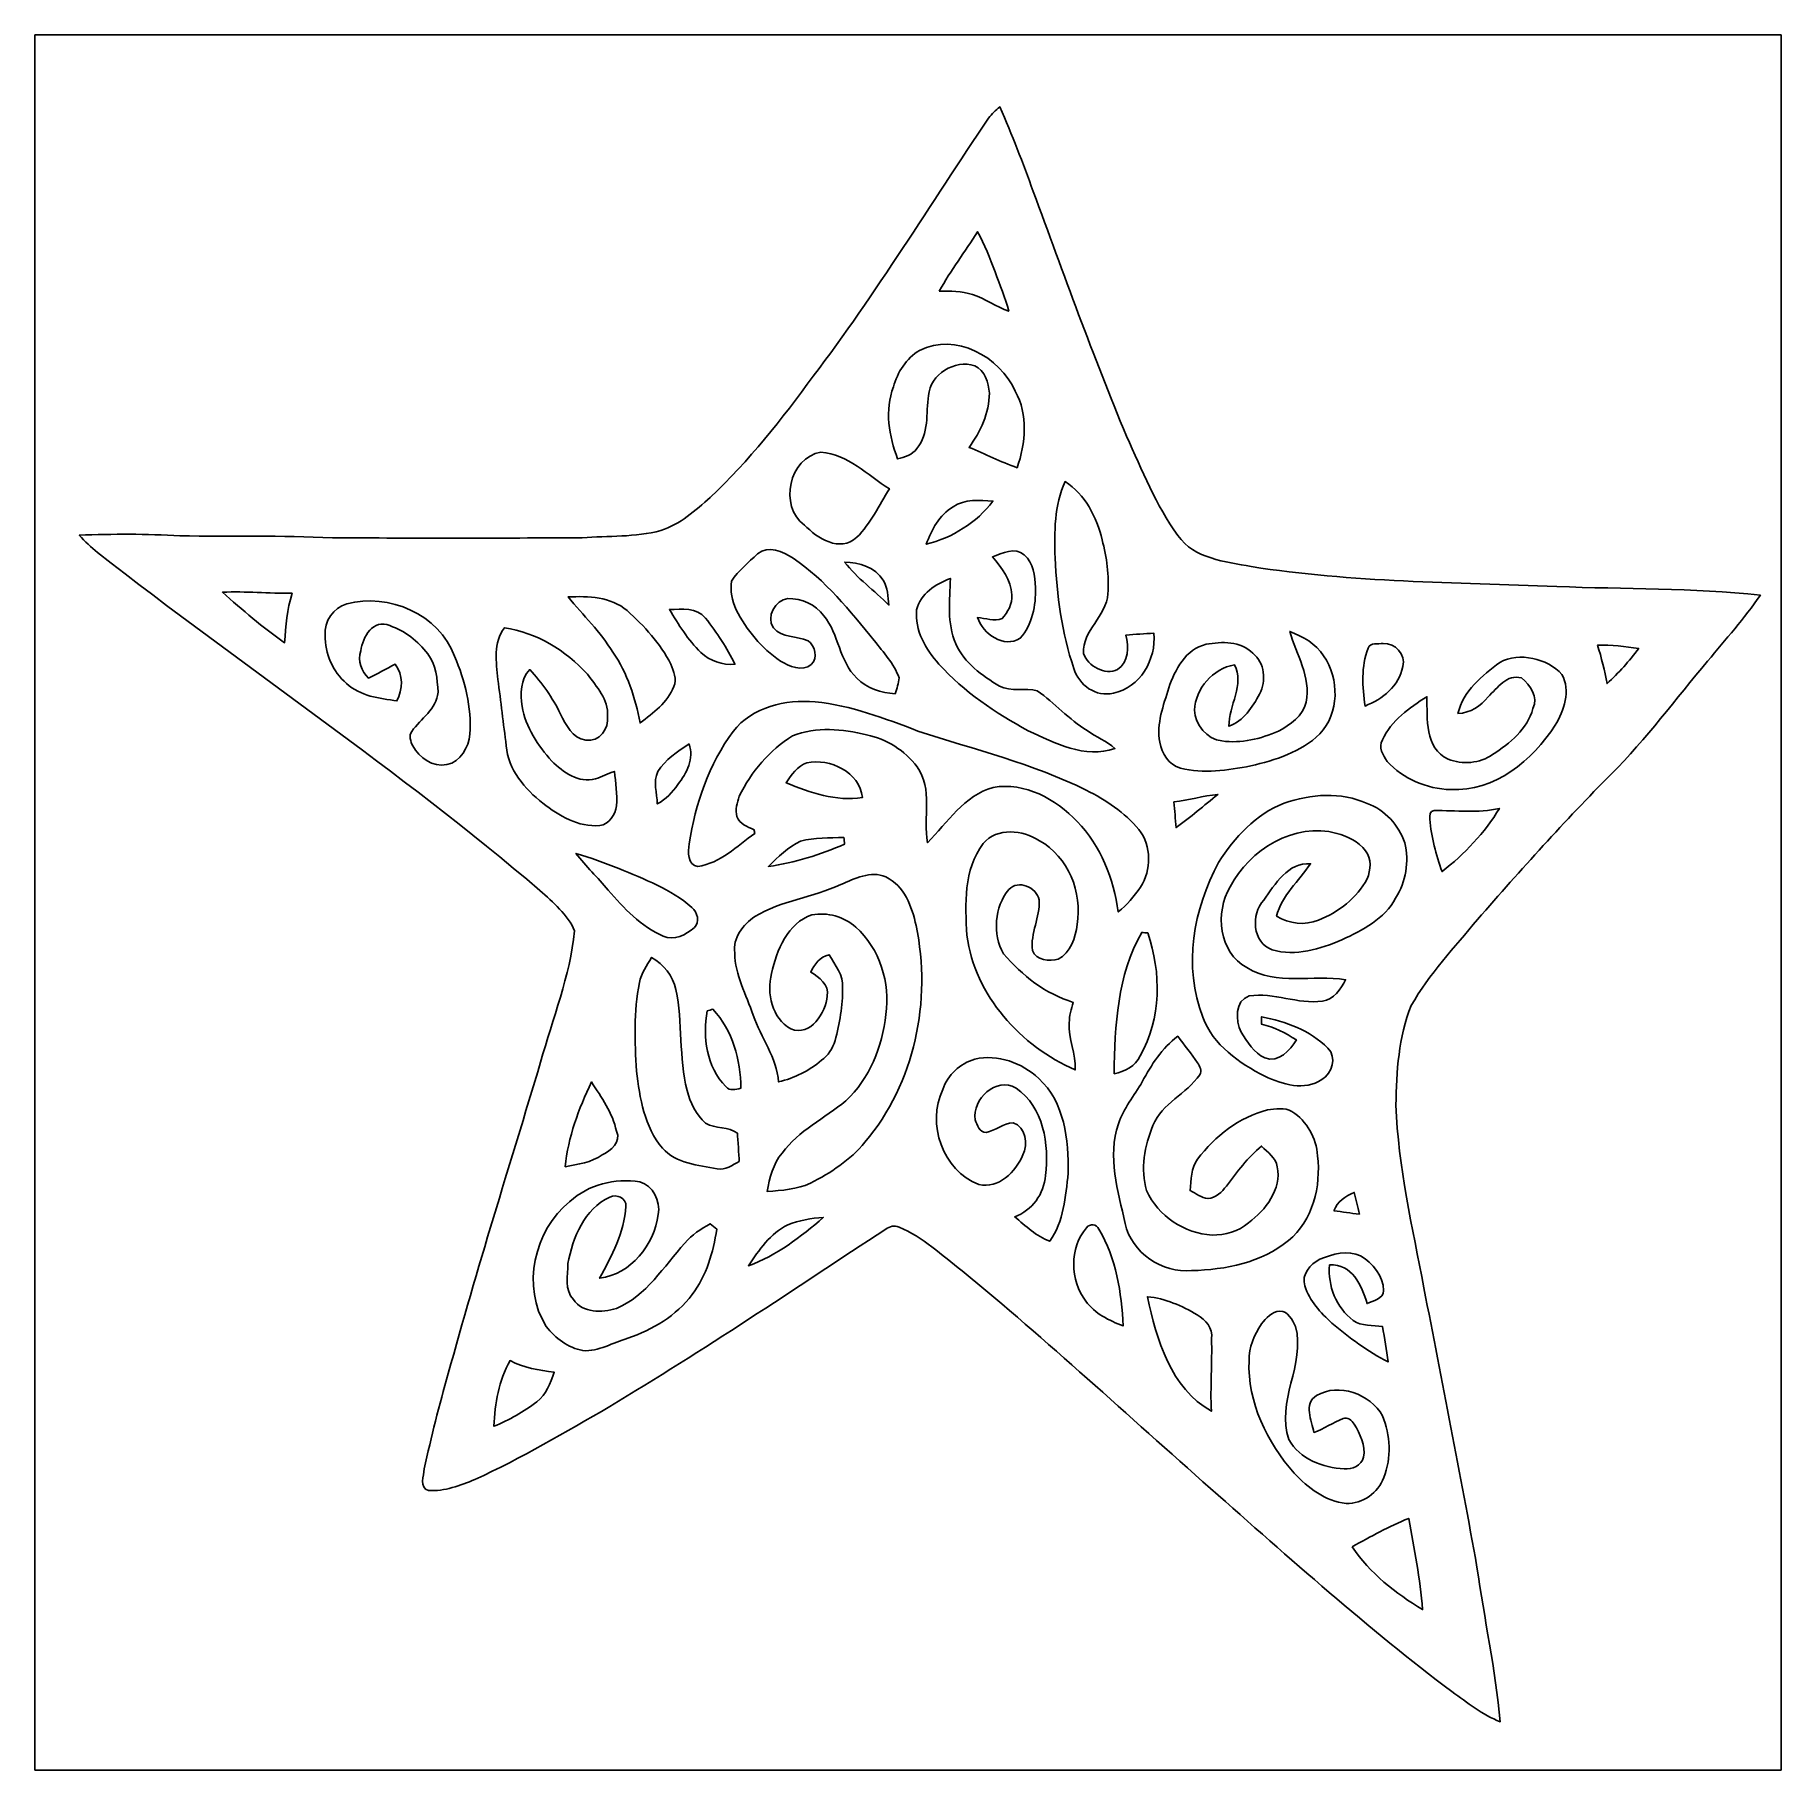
# Model space of a CAD drawing. Header units: centimetres. Extents: x -16.8 to 16.8, y -16.7 to 16.7.
import ezdxf

# ---------------------------------------------------------------- set-up
doc = ezdxf.new("R2010")
doc.units = ezdxf.units.CM
doc.header["$MEASUREMENT"] = 0
doc.layers.add('Layer 1', color=7, linetype='Continuous')

msp = doc.modelspace()

# ---------------------------------------------------------------- linework, layer by layer
at = {"layer": 'Layer 1', "color": 7}
for points, knots in [([(-16.77458, 16.66875), (-16.77458, 16.66875), (16.77458, 16.66875), (16.77458, 16.66875), (16.77458, 16.66875), (16.77458, 16.66875), (16.77458, -16.66875), (16.77458, -16.66875), (16.77458, -16.66875), (16.77458, -16.66875), (-16.77458, -16.66875), (-16.77458, -16.66875), (-16.77458, -16.66875), (-16.77458, -16.66875), (-16.77458, 16.66875), (-16.77458, 16.66875), (-16.77458, 16.66875), (-16.77458, 16.66875), (-16.77458, 16.66875), (-16.77458, 16.66875)], [0, 0, 0, 0, 0.16666667, 0.16666667, 0.16666667, 0.16666667, 0.33333333, 0.33333333, 0.33333333, 0.33333333, 0.5, 0.5, 0.5, 0.5, 0.66666667, 0.66666667, 0.66666667, 0.66666667, 1, 1, 1, 1]), ([(1.54799, 15.06961), (0.42721, 13.41579), (-0.61066, 11.70376), (-1.82139, 10.11237), (-1.82139, 10.11237), (-2.42182, 9.2897), (-3.05506, 8.48431), (-3.79801, 7.78404), (-3.79801, 7.78404), (-4.08376, 7.53322), (-4.37903, 7.2644), (-4.74804, 7.14622), (-4.74804, 7.14622), (-5.24122, 7.01675), (-5.75698, 7.0425), (-6.26145, 7.00899), (-6.26145, 7.00899), (-7.86095, 6.99664), (-9.46044, 7.00158), (-11.05994, 7.00581), (-11.05994, 7.00581), (-12.03501, 7.05873), (-13.01221, 7.02381), (-13.98799, 7.04568), (-13.98799, 7.04568), (-14.63216, 7.08131), (-15.2781, 7.08484), (-15.92263, 7.05591), (-15.92263, 7.05591), (-15.81397, 6.93667), (-15.6972, 6.82484), (-15.57267, 6.72183), (-15.57267, 6.72183), (-12.76068, 4.53002), (-9.78641, 2.5467), (-7.07073, 0.23178), (-7.07073, 0.23178), (-6.82237, -0.00035), (-6.53627, -0.22931), (-6.40468, -0.54751), (-6.40468, -0.54751), (-6.49676, -1.41287), (-6.82554, -2.23026), (-7.05767, -3.06493), (-7.05767, -3.06493), (-7.65634, -5.05813), (-8.2864, -7.04215), (-8.83214, -9.05122), (-8.83214, -9.05122), (-9.00642, -9.65659), (-9.16129, -10.2676), (-9.29287, -10.8839), (-9.29287, -10.8839), (-9.30663, -11.00949), (-9.392, -11.24726), (-9.21456, -11.2963), (-9.21456, -11.2963), (-8.90446, -11.31605), (-8.60284, -11.20105), (-8.31956, -11.08463), (-8.31956, -11.08463), (-7.42633, -10.67682), (-6.57895, -10.17729), (-5.73193, -9.68375), (-5.73193, -9.68375), (-3.9303, -8.60037), (-2.18123, -7.43268), (-0.42792, -6.27345), (-0.42792, -6.27345), (-0.35243, -6.22406), (-0.25823, -6.19584), (-0.17251, -6.23888), (-0.17251, -6.23888), (0.28751, -6.42549), (0.64841, -6.78004), (1.03893, -7.07566), (1.03893, -7.07566), (2.67441, -8.41975), (4.22839, -9.85838), (5.81484, -11.25926), (5.81484, -11.25926), (7.32755, -12.59805), (8.83567, -13.94601), (10.45069, -15.16204), (10.45069, -15.16204), (10.74808, -15.37088), (11.0363, -15.60936), (11.37955, -15.74165), (11.37955, -15.74165), (11.28677, -14.74294), (11.07334, -13.76045), (10.93188, -12.76844), (10.93188, -12.76844), (10.61156, -10.97703), (10.26054, -9.19162), (9.912, -7.40586), (9.912, -7.40586), (9.69257, -6.2424), (9.41529, -5.08106), (9.37542, -3.89326), (9.37542, -3.89326), (9.38354, -3.24732), (9.42622, -2.58586), (9.66893, -1.98014), (9.66893, -1.98014), (10.0136, -1.37195), (10.50219, -0.86219), (10.94281, -0.32385), (10.94281, -0.32385), (11.77537, 0.6283), (12.62098, 1.57021), (13.51174, 2.46874), (13.51174, 2.46874), (14.18802, 3.13937), (14.74858, 3.91407), (15.36382, 4.63868), (15.36382, 4.63868), (15.70884, 5.05425), (16.06903, 5.45924), (16.3763, 5.90444), (16.3763, 5.90444), (15.07772, 6.04696), (13.76821, 6.01768), (12.46505, 6.07095), (12.46505, 6.07095), (10.50643, 6.14927), (8.53511, 6.15068), (6.59412, 6.45407), (6.59412, 6.45407), (6.09459, 6.55179), (5.50369, 6.59836), (5.18407, 7.05167), (5.18407, 7.05167), (4.76144, 7.63376), (4.49862, 8.30897), (4.1977, 8.95738), (4.1977, 8.95738), (3.55635, 10.50749), (2.98591, 12.08476), (2.407, 13.6592), (2.407, 13.6592), (2.20521, 14.20601), (2.00307, 14.75317), (1.7653, 15.28551), (1.7653, 15.28551), (1.68416, 15.22271), (1.6069, 15.15392), (1.54799, 15.06961)], [0, 0, 0, 0, 0.02631579, 0.02631579, 0.02631579, 0.02631579, 0.05263158, 0.05263158, 0.05263158, 0.05263158, 0.07894737, 0.07894737, 0.07894737, 0.07894737, 0.10526316, 0.10526316, 0.10526316, 0.10526316, 0.13157895, 0.13157895, 0.13157895, 0.13157895, 0.15789474, 0.15789474, 0.15789474, 0.15789474, 0.18421053, 0.18421053, 0.18421053, 0.18421053, 0.21052632, 0.21052632, 0.21052632, 0.21052632, 0.23684211, 0.23684211, 0.23684211, 0.23684211, 0.26315789, 0.26315789, 0.26315789, 0.26315789, 0.28947368, 0.28947368, 0.28947368, 0.28947368, 0.31578947, 0.31578947, 0.31578947, 0.31578947, 0.34210526, 0.34210526, 0.34210526, 0.34210526, 0.36842105, 0.36842105, 0.36842105, 0.36842105, 0.39473684, 0.39473684, 0.39473684, 0.39473684, 0.42105263, 0.42105263, 0.42105263, 0.42105263, 0.44736842, 0.44736842, 0.44736842, 0.44736842, 0.47368421, 0.47368421, 0.47368421, 0.47368421, 0.5, 0.5, 0.5, 0.5, 0.52631579, 0.52631579, 0.52631579, 0.52631579, 0.55263158, 0.55263158, 0.55263158, 0.55263158, 0.57894737, 0.57894737, 0.57894737, 0.57894737, 0.60526316, 0.60526316, 0.60526316, 0.60526316, 0.63157895, 0.63157895, 0.63157895, 0.63157895, 0.65789474, 0.65789474, 0.65789474, 0.65789474, 0.68421053, 0.68421053, 0.68421053, 0.68421053, 0.71052632, 0.71052632, 0.71052632, 0.71052632, 0.73684211, 0.73684211, 0.73684211, 0.73684211, 0.76315789, 0.76315789, 0.76315789, 0.76315789, 0.78947368, 0.78947368, 0.78947368, 0.78947368, 0.81578947, 0.81578947, 0.81578947, 0.81578947, 0.84210526, 0.84210526, 0.84210526, 0.84210526, 0.86842105, 0.86842105, 0.86842105, 0.86842105, 0.89473684, 0.89473684, 0.89473684, 0.89473684, 0.92105263, 0.92105263, 0.92105263, 0.92105263, 0.94736842, 0.94736842, 0.94736842, 0.94736842, 1, 1, 1, 1]), ([(0.59937, 11.74644), (0.82338, 12.14085), (1.09291, 12.50668), (1.33738, 12.88803), (1.33738, 12.88803), (1.47108, 12.64003), (1.57762, 12.37932), (1.67252, 12.11439), (1.67252, 12.11439), (1.76213, 11.86321), (1.87572, 11.61944), (1.93534, 11.35874), (1.93534, 11.35874), (1.6958, 11.4494), (1.48237, 11.59828), (1.23896, 11.67977), (1.23896, 11.67977), (1.03258, 11.74609), (0.81351, 11.74574), (0.59937, 11.74644)], [0, 0, 0, 0, 0.16666667, 0.16666667, 0.16666667, 0.16666667, 0.33333333, 0.33333333, 0.33333333, 0.33333333, 0.5, 0.5, 0.5, 0.5, 0.66666667, 0.66666667, 0.66666667, 0.66666667, 1, 1, 1, 1]), ([(0.22154, 10.60768), (0.91546, 10.95763), (1.7653, 10.48632), (2.06199, 9.82345), (2.06199, 9.82345), (2.3114, 9.37189), (2.25813, 8.82509), (2.09691, 8.35307), (2.09691, 8.35307), (1.78188, 8.46702), (1.48131, 8.61589), (1.17299, 8.74501), (1.17299, 8.74501), (1.39771, 9.04628), (1.56104, 9.40188), (1.56422, 9.78535), (1.56422, 9.78535), (1.54376, 9.98044), (1.48167, 10.22738), (1.2827, 10.31346), (1.2827, 10.31346), (0.89853, 10.43905), (0.42651, 10.14695), (0.39264, 9.73949), (0.39264, 9.73949), (0.3429, 9.40259), (0.41099, 8.99971), (0.16863, 8.72137), (0.16863, 8.72137), (0.08608, 8.59684), (-0.06526, 8.55909), (-0.20003, 8.52205), (-0.20003, 8.52205), (-0.36583, 8.95703), (-0.45085, 9.46009), (-0.27975, 9.90706), (-0.27975, 9.90706), (-0.20073, 10.18646), (-0.03422, 10.45845), (0.22154, 10.60768)], [0, 0, 0, 0, 0.09090909, 0.09090909, 0.09090909, 0.09090909, 0.18181818, 0.18181818, 0.18181818, 0.18181818, 0.27272727, 0.27272727, 0.27272727, 0.27272727, 0.36363636, 0.36363636, 0.36363636, 0.36363636, 0.45454545, 0.45454545, 0.45454545, 0.45454545, 0.54545455, 0.54545455, 0.54545455, 0.54545455, 0.63636364, 0.63636364, 0.63636364, 0.63636364, 0.72727273, 0.72727273, 0.72727273, 0.72727273, 0.81818182, 0.81818182, 0.81818182, 0.81818182, 1, 1, 1, 1]), ([(-1.98967, 7.25276), (-2.48885, 7.61436), (-2.28424, 8.54922), (-1.67217, 8.65329), (-1.67217, 8.65329), (-1.15535, 8.61272), (-0.77576, 8.21337), (-0.35842, 7.94879), (-0.35842, 7.94879), (-0.55668, 7.63341), (-0.71543, 7.28027), (-0.98354, 7.01604), (-0.98354, 7.01604), (-1.30986, 6.72006), (-1.74378, 6.99664), (-1.98967, 7.25276)], [0, 0, 0, 0, 0.2, 0.2, 0.2, 0.2, 0.4, 0.4, 0.4, 0.4, 0.6, 0.6, 0.6, 0.6, 1, 1, 1, 1]), ([(3.01801, 8.08778), (3.40431, 7.8419), (3.62585, 7.40551), (3.72957, 6.97054), (3.72957, 6.97054), (3.81882, 6.63257), (3.86715, 6.2798), (3.84104, 5.92984), (3.84104, 5.92984), (3.81176, 5.49698), (3.34821, 5.22852), (3.37185, 4.78331), (3.37185, 4.78331), (3.45581, 4.54131), (3.7846, 4.36139), (4.02661, 4.47534), (4.02661, 4.47534), (4.24109, 4.62104), (4.2478, 4.91208), (4.18712, 5.13891), (4.18712, 5.13891), (4.36598, 5.15267), (4.54589, 5.16396), (4.72581, 5.17278), (4.72581, 5.17278), (4.77026, 4.67325), (4.45911, 4.12186), (3.94582, 4.02414), (3.94582, 4.02414), (3.6128, 3.93594), (3.28154, 4.17971), (3.1877, 4.49368), (3.1877, 4.49368), (2.95275, 5.17737), (2.85891, 5.90268), (2.82469, 6.62199), (2.82469, 6.62199), (2.81199, 7.11517), (2.80741, 7.63023), (3.01801, 8.08778)], [0, 0, 0, 0, 0.09090909, 0.09090909, 0.09090909, 0.09090909, 0.18181818, 0.18181818, 0.18181818, 0.18181818, 0.27272727, 0.27272727, 0.27272727, 0.27272727, 0.36363636, 0.36363636, 0.36363636, 0.36363636, 0.45454545, 0.45454545, 0.45454545, 0.45454545, 0.54545455, 0.54545455, 0.54545455, 0.54545455, 0.63636364, 0.63636364, 0.63636364, 0.63636364, 0.72727273, 0.72727273, 0.72727273, 0.72727273, 0.81818182, 0.81818182, 0.81818182, 0.81818182, 1, 1, 1, 1]), ([(0.86677, 7.59919), (1.09008, 7.76252), (1.37336, 7.72724), (1.63195, 7.71349), (1.63195, 7.71349), (1.31974, 7.2965), (0.85337, 7.00828), (0.35031, 6.88446), (0.35031, 6.88446), (0.45649, 7.16139), (0.59937, 7.44502), (0.86677, 7.59919)], [0, 0, 0, 0, 0.25, 0.25, 0.25, 0.25, 0.5, 0.5, 0.5, 0.5, 1, 1, 1, 1]), ([(-2.88925, 6.69854), (-2.68534, 6.86999), (-2.39854, 6.73982), (-2.20557, 6.61458), (-2.20557, 6.61458), (-1.58609, 6.19654), (-1.11725, 5.60317), (-0.64805, 5.03132), (-0.64805, 5.03132), (-0.47025, 4.8066), (-0.27164, 4.58752), (-0.16969, 4.31553), (-0.16969, 4.31553), (-0.18344, 4.21111), (-0.21237, 4.10916), (-0.24659, 4.01003), (-0.24659, 4.01003), (-0.51576, 4.02696), (-0.79128, 4.10669), (-0.98108, 4.31024), (-0.98108, 4.31024), (-1.32539, 4.63303), (-1.32292, 5.15444), (-1.61819, 5.50968), (-1.61819, 5.50968), (-1.77483, 5.72664), (-2.04611, 5.84659), (-2.31069, 5.83918), (-2.31069, 5.83918), (-2.55235, 5.80637), (-2.73015, 5.49346), (-2.58727, 5.27897), (-2.58727, 5.27897), (-2.42429, 5.07189), (-2.13678, 5.13045), (-1.92052, 5.02885), (-1.92052, 5.02885), (-1.78506, 4.92901), (-1.72156, 4.70147), (-1.85914, 4.57553), (-1.85914, 4.57553), (-2.02777, 4.41854), (-2.28812, 4.54201), (-2.45251, 4.63903), (-2.45251, 4.63903), (-2.8134, 4.88809), (-3.1048, 5.23416), (-3.30024, 5.62575), (-3.30024, 5.62575), (-3.38526, 5.79473), (-3.41559, 5.98911), (-3.39337, 6.17679), (-3.39337, 6.17679), (-3.25332, 6.37434), (-3.06776, 6.53591), (-2.88925, 6.69854)], [0, 0, 0, 0, 0.06666667, 0.06666667, 0.06666667, 0.06666667, 0.13333333, 0.13333333, 0.13333333, 0.13333333, 0.2, 0.2, 0.2, 0.2, 0.26666667, 0.26666667, 0.26666667, 0.26666667, 0.33333333, 0.33333333, 0.33333333, 0.33333333, 0.4, 0.4, 0.4, 0.4, 0.46666667, 0.46666667, 0.46666667, 0.46666667, 0.53333333, 0.53333333, 0.53333333, 0.53333333, 0.6, 0.6, 0.6, 0.6, 0.66666667, 0.66666667, 0.66666667, 0.66666667, 0.73333333, 0.73333333, 0.73333333, 0.73333333, 0.8, 0.8, 0.8, 0.8, 0.86666667, 0.86666667, 0.86666667, 0.86666667, 1, 1, 1, 1]), ([(1.62243, 6.64281), (1.81151, 6.70101), (2.06128, 6.84142), (2.23167, 6.67667), (2.23167, 6.67667), (2.42076, 6.52745), (2.43522, 6.26957), (2.44687, 6.04908), (2.44687, 6.04908), (2.46204, 5.70865), (2.38725, 5.33718), (2.15547, 5.07683), (2.15547, 5.07683), (1.83409, 4.87504), (1.45133, 5.16326), (1.33244, 5.4737), (1.33244, 5.4737), (1.48978, 5.46453), (1.65629, 5.39962), (1.81046, 5.45465), (1.81046, 5.45465), (1.91664, 5.582), (2.01401, 5.73476), (1.99214, 5.91009), (1.99214, 5.91009), (1.99425, 6.19831), (1.79282, 6.42973), (1.62243, 6.64281)], [0, 0, 0, 0, 0.125, 0.125, 0.125, 0.125, 0.25, 0.25, 0.25, 0.25, 0.375, 0.375, 0.375, 0.375, 0.5, 0.5, 0.5, 0.5, 0.625, 0.625, 0.625, 0.625, 0.75, 0.75, 0.75, 0.75, 1, 1, 1, 1]), ([(-1.21814, 6.54156), (-0.94086, 6.53168), (-0.62583, 6.44666), (-0.4766, 6.19125), (-0.4766, 6.19125), (-0.38806, 6.04732), (-0.38488, 5.87692), (-0.36724, 5.71429), (-0.36724, 5.71429), (-0.64523, 5.99511), (-0.97755, 6.22617), (-1.21814, 6.54156)], [0, 0, 0, 0, 0.25, 0.25, 0.25, 0.25, 0.5, 0.5, 0.5, 0.5, 1, 1, 1, 1]), ([(0.16651, 5.62187), (0.24024, 5.93055), (0.53234, 6.1214), (0.81351, 6.22582), (0.81351, 6.22582), (0.80433, 5.80778), (0.74436, 5.3661), (0.91616, 4.96993), (0.91616, 4.96993), (1.08373, 4.60058), (1.42205, 4.35892), (1.7593, 4.15713), (1.7593, 4.15713), (1.98049, 4.03719), (2.25213, 4.13561), (2.48426, 4.06612), (2.48426, 4.06612), (2.82222, 3.83575), (3.09174, 3.51719), (3.4417, 3.302), (3.4417, 3.302), (3.61456, 3.18029), (3.8167, 3.10162), (3.97686, 2.96122), (3.97686, 2.96122), (3.39337, 2.75484), (2.82716, 3.06246), (2.31105, 3.29918), (2.31105, 3.29918), (1.68169, 3.63855), (1.07456, 4.04566), (0.59514, 4.58117), (0.59514, 4.58117), (0.34149, 4.86339), (0.12665, 5.22887), (0.16651, 5.62187)], [0, 0, 0, 0, 0.1, 0.1, 0.1, 0.1, 0.2, 0.2, 0.2, 0.2, 0.3, 0.3, 0.3, 0.3, 0.4, 0.4, 0.4, 0.4, 0.5, 0.5, 0.5, 0.5, 0.6, 0.6, 0.6, 0.6, 0.7, 0.7, 0.7, 0.7, 0.8, 0.8, 0.8, 0.8, 1, 1, 1, 1]), ([(-13.17378, 5.96124), (-12.72681, 5.98099), (-12.28019, 5.93796), (-11.83287, 5.94042), (-11.83287, 5.94042), (-11.92742, 5.63351), (-11.96128, 5.31177), (-11.97645, 4.99181), (-11.97645, 4.99181), (-12.4012, 5.28179), (-12.78714, 5.62434), (-13.17378, 5.96124)], [0, 0, 0, 0, 0.25, 0.25, 0.25, 0.25, 0.5, 0.5, 0.5, 0.5, 1, 1, 1, 1]), ([(-10.78195, 5.73758), (-9.98079, 5.95418), (-9.00465, 5.53544), (-8.71255, 4.73287), (-8.71255, 4.73287), (-8.51112, 4.26085), (-8.38024, 3.74826), (-8.41904, 3.23109), (-8.41904, 3.23109), (-8.43986, 2.98274), (-8.59896, 2.70157), (-8.86037, 2.65007), (-8.86037, 2.65007), (-9.13236, 2.59327), (-9.38565, 2.78342), (-9.51512, 3.00778), (-9.51512, 3.00778), (-9.55604, 3.0928), (-9.5945, 3.20322), (-9.53276, 3.28824), (-9.53276, 3.28824), (-9.36449, 3.53378), (-9.05581, 3.71546), (-9.02829, 4.0386), (-9.02829, 4.0386), (-9.04522, 4.29225), (-9.06286, 4.56988), (-9.22831, 4.77767), (-9.22831, 4.77767), (-9.40999, 5.0225), (-9.66823, 5.21617), (-9.95504, 5.31918), (-9.95504, 5.31918), (-10.27536, 5.46206), (-10.48173, 5.10081), (-10.51101, 4.83482), (-10.51101, 4.83482), (-10.57981, 4.6415), (-10.50255, 4.44465), (-10.36461, 4.30848), (-10.36461, 4.30848), (-10.1914, 4.39491), (-10.02171, 4.48769), (-9.85097, 4.578), (-9.85097, 4.578), (-9.69292, 4.37374), (-9.70915, 4.09716), (-9.81816, 3.87421), (-9.81816, 3.87421), (-10.15506, 3.92007), (-10.52477, 3.96663), (-10.78724, 4.20511), (-10.78724, 4.20511), (-11.05464, 4.43371), (-11.20211, 4.78473), (-11.19717, 5.13468), (-11.19717, 5.13468), (-11.22927, 5.39962), (-11.03842, 5.66914), (-10.78195, 5.73758)], [0, 0, 0, 0, 0.0625, 0.0625, 0.0625, 0.0625, 0.125, 0.125, 0.125, 0.125, 0.1875, 0.1875, 0.1875, 0.1875, 0.25, 0.25, 0.25, 0.25, 0.3125, 0.3125, 0.3125, 0.3125, 0.375, 0.375, 0.375, 0.375, 0.4375, 0.4375, 0.4375, 0.4375, 0.5, 0.5, 0.5, 0.5, 0.5625, 0.5625, 0.5625, 0.5625, 0.625, 0.625, 0.625, 0.625, 0.6875, 0.6875, 0.6875, 0.6875, 0.75, 0.75, 0.75, 0.75, 0.8125, 0.8125, 0.8125, 0.8125, 0.875, 0.875, 0.875, 0.875, 1, 1, 1, 1]), ([(-6.53203, 5.87058), (-6.14045, 5.88821), (-5.71041, 5.87798), (-5.3975, 5.60846), (-5.3975, 5.60846), (-5.06801, 5.31248), (-4.75897, 4.97769), (-4.55718, 4.57941), (-4.55718, 4.57941), (-4.51097, 4.44606), (-4.42489, 4.28907), (-4.50039, 4.14973), (-4.50039, 4.14973), (-4.61857, 3.84034), (-4.89338, 3.64208), (-5.14738, 3.45052), (-5.14738, 3.45052), (-5.23734, 3.931), (-5.39115, 4.40443), (-5.6709, 4.80942), (-5.6709, 4.80942), (-5.91044, 5.19994), (-6.23711, 5.52344), (-6.53203, 5.87058)], [0, 0, 0, 0, 0.14285714, 0.14285714, 0.14285714, 0.14285714, 0.28571429, 0.28571429, 0.28571429, 0.28571429, 0.42857143, 0.42857143, 0.42857143, 0.42857143, 0.57142857, 0.57142857, 0.57142857, 0.57142857, 0.71428571, 0.71428571, 0.71428571, 0.71428571, 1, 1, 1, 1]), ([(-4.58541, 5.63069), (-4.34516, 5.62857), (-4.06118, 5.67937), (-3.88867, 5.46065), (-3.88867, 5.46065), (-3.67524, 5.18478), (-3.47416, 4.89268), (-3.32458, 4.57623), (-3.32458, 4.57623), (-3.56341, 4.55754), (-3.80647, 4.63797), (-3.97863, 4.80519), (-3.97863, 4.80519), (-4.22839, 5.04155), (-4.4069, 5.33929), (-4.58541, 5.63069)], [0, 0, 0, 0, 0.2, 0.2, 0.2, 0.2, 0.4, 0.4, 0.4, 0.4, 0.6, 0.6, 0.6, 0.6, 1, 1, 1, 1]), ([(-7.75406, 5.27897), (-7.13705, 5.18407), (-6.57719, 4.84505), (-6.15985, 4.3882), (-6.15985, 4.3882), (-5.98558, 4.14867), (-5.7531, 3.89961), (-5.7718, 3.58034), (-5.7718, 3.58034), (-5.74146, 3.34574), (-5.93161, 3.07375), (-6.19125, 3.12138), (-6.19125, 3.12138), (-6.45336, 3.15771), (-6.56484, 3.41524), (-6.67773, 3.62126), (-6.67773, 3.62126), (-6.82907, 3.93488), (-7.02874, 4.22275), (-7.26863, 4.47463), (-7.26863, 4.47463), (-7.44926, 4.28837), (-7.44608, 4.01003), (-7.41609, 3.76767), (-7.41609, 3.76767), (-7.34378, 3.36762), (-7.10883, 3.0159), (-6.84424, 2.71568), (-6.84424, 2.71568), (-6.62552, 2.50155), (-6.32848, 2.28494), (-6.00569, 2.37561), (-6.00569, 2.37561), (-5.88081, 2.41406), (-5.76333, 2.47227), (-5.64162, 2.51954), (-5.64162, 2.51954), (-5.61693, 2.29976), (-5.58553, 2.07786), (-5.59823, 1.85632), (-5.59823, 1.85632), (-5.62645, 1.68875), (-5.74499, 1.50424), (-5.92314, 1.47814), (-5.92314, 1.47814), (-6.33307, 1.44251), (-6.70489, 1.66758), (-7.0171, 1.90641), (-7.0171, 1.90641), (-7.3593, 2.18299), (-7.6835, 2.55235), (-7.71878, 3.01061), (-7.71878, 3.01061), (-7.77169, 3.43641), (-7.82602, 3.86186), (-7.87859, 4.28766), (-7.87859, 4.28766), (-7.9121, 4.61433), (-7.96925, 4.9978), (-7.75406, 5.27897)], [0, 0, 0, 0, 0.0625, 0.0625, 0.0625, 0.0625, 0.125, 0.125, 0.125, 0.125, 0.1875, 0.1875, 0.1875, 0.1875, 0.25, 0.25, 0.25, 0.25, 0.3125, 0.3125, 0.3125, 0.3125, 0.375, 0.375, 0.375, 0.375, 0.4375, 0.4375, 0.4375, 0.4375, 0.5, 0.5, 0.5, 0.5, 0.5625, 0.5625, 0.5625, 0.5625, 0.625, 0.625, 0.625, 0.625, 0.6875, 0.6875, 0.6875, 0.6875, 0.75, 0.75, 0.75, 0.75, 0.8125, 0.8125, 0.8125, 0.8125, 0.875, 0.875, 0.875, 0.875, 1, 1, 1, 1]), ([(7.33531, 5.20876), (7.58543, 5.10893), (7.83907, 4.97558), (7.98512, 4.73886), (7.98512, 4.73886), (8.28957, 4.29719), (8.29063, 3.63573), (7.90998, 3.23744), (7.90998, 3.23744), (7.55156, 2.88819), (7.05838, 2.73826), (6.5846, 2.6229), (6.5846, 2.6229), (6.14186, 2.54388), (5.67514, 2.46698), (5.23311, 2.5841), (5.23311, 2.5841), (5.00874, 2.6416), (4.87927, 2.86632), (4.8387, 3.07975), (4.8387, 3.07975), (4.7692, 3.43676), (4.90996, 3.78672), (5.0098, 4.12221), (5.0098, 4.12221), (5.12657, 4.47181), (5.33682, 4.87257), (5.72841, 4.96111), (5.72841, 4.96111), (6.02756, 5.01474), (6.3941, 5.02708), (6.62234, 4.7879), (6.62234, 4.7879), (6.85588, 4.60869), (6.88728, 4.25556), (6.75358, 4.00544), (6.75358, 4.00544), (6.62446, 3.75073), (6.44207, 3.49038), (6.16585, 3.38526), (6.16585, 3.38526), (6.15456, 3.78319), (6.47806, 4.18888), (6.26992, 4.56741), (6.26992, 4.56741), (5.85823, 4.49121), (5.52873, 4.11374), (5.50263, 3.69746), (5.50263, 3.69746), (5.51392, 3.41313), (5.74216, 3.1369), (6.03003, 3.1048), (6.03003, 3.1048), (6.40115, 3.04976), (6.77757, 3.14537), (7.11659, 3.29177), (7.11659, 3.29177), (7.34377, 3.41207), (7.5879, 3.58599), (7.65034, 3.85092), (7.65034, 3.85092), (7.741, 4.33529), (7.46584, 4.76215), (7.33531, 5.20876)], [0, 0, 0, 0, 0.05882353, 0.05882353, 0.05882353, 0.05882353, 0.11764706, 0.11764706, 0.11764706, 0.11764706, 0.17647059, 0.17647059, 0.17647059, 0.17647059, 0.23529412, 0.23529412, 0.23529412, 0.23529412, 0.29411765, 0.29411765, 0.29411765, 0.29411765, 0.35294118, 0.35294118, 0.35294118, 0.35294118, 0.41176471, 0.41176471, 0.41176471, 0.41176471, 0.47058824, 0.47058824, 0.47058824, 0.47058824, 0.52941176, 0.52941176, 0.52941176, 0.52941176, 0.58823529, 0.58823529, 0.58823529, 0.58823529, 0.64705882, 0.64705882, 0.64705882, 0.64705882, 0.70588235, 0.70588235, 0.70588235, 0.70588235, 0.76470588, 0.76470588, 0.76470588, 0.76470588, 0.82352941, 0.82352941, 0.82352941, 0.82352941, 0.88235294, 0.88235294, 0.88235294, 0.88235294, 1, 1, 1, 1]), ([(9.1313, 4.97664), (9.35814, 4.98757), (9.56804, 4.7685), (9.5063, 4.5339), (9.5063, 4.5339), (9.43963, 4.16101), (9.11613, 3.90631), (8.7817, 3.77507), (8.7817, 3.77507), (8.72878, 4.14196), (8.7062, 4.53178), (8.83814, 4.88527), (8.83814, 4.88527), (8.87942, 5.00309), (9.02935, 4.96182), (9.1313, 4.97664)], [0, 0, 0, 0, 0.2, 0.2, 0.2, 0.2, 0.4, 0.4, 0.4, 0.4, 0.6, 0.6, 0.6, 0.6, 1, 1, 1, 1]), ([(11.36897, 4.61292), (11.75279, 4.81365), (12.27596, 4.69512), (12.56489, 4.38115), (12.56489, 4.38115), (12.73739, 4.07247), (12.6044, 3.68512), (12.43436, 3.40501), (12.43436, 3.40501), (12.00009, 2.72909), (11.26984, 2.12866), (10.42423, 2.16888), (10.42423, 2.16888), (9.96985, 2.1844), (9.51195, 2.37243), (9.20362, 2.71216), (9.20362, 2.71216), (9.12918, 2.83034), (9.03182, 2.9845), (9.11754, 3.12314), (9.11754, 3.12314), (9.2837, 3.49991), (9.63119, 3.74368), (9.97091, 3.95182), (9.97091, 3.95182), (9.97656, 3.53413), (9.92752, 2.96933), (10.37625, 2.75449), (10.37625, 2.75449), (10.65036, 2.64125), (10.98797, 2.67194), (11.23315, 2.84409), (11.23315, 2.84409), (11.55876, 3.05894), (11.90554, 3.32634), (12.00432, 3.72498), (12.00432, 3.72498), (12.12321, 3.94511), (11.95105, 4.17759), (11.78701, 4.31412), (11.78701, 4.31412), (11.50373, 4.39843), (11.32522, 4.11621), (11.14601, 3.95323), (11.14601, 3.95323), (11.00314, 3.76978), (10.80523, 3.64349), (10.56711, 3.63044), (10.56711, 3.63044), (10.65847, 4.06329), (11.03665, 4.35892), (11.36897, 4.61292)], [0, 0, 0, 0, 0.07142857, 0.07142857, 0.07142857, 0.07142857, 0.14285714, 0.14285714, 0.14285714, 0.14285714, 0.21428571, 0.21428571, 0.21428571, 0.21428571, 0.28571429, 0.28571429, 0.28571429, 0.28571429, 0.35714286, 0.35714286, 0.35714286, 0.35714286, 0.42857143, 0.42857143, 0.42857143, 0.42857143, 0.5, 0.5, 0.5, 0.5, 0.57142857, 0.57142857, 0.57142857, 0.57142857, 0.64285714, 0.64285714, 0.64285714, 0.64285714, 0.71428571, 0.71428571, 0.71428571, 0.71428571, 0.78571429, 0.78571429, 0.78571429, 0.78571429, 0.85714286, 0.85714286, 0.85714286, 0.85714286, 1, 1, 1, 1]), ([(13.24857, 4.94418), (13.51386, 4.95159), (13.77703, 4.91561), (14.0395, 4.87997), (14.0395, 4.87997), (13.85782, 4.63797), (13.65462, 4.41113), (13.43131, 4.20688), (13.43131, 4.20688), (13.38651, 4.45664), (13.32336, 4.70218), (13.24857, 4.94418)], [0, 0, 0, 0, 0.25, 0.25, 0.25, 0.25, 0.5, 0.5, 0.5, 0.5, 1, 1, 1, 1]), ([(-3.35598, 3.28683), (-2.99755, 3.76026), (-2.34809, 3.90278), (-1.78294, 3.85586), (-1.78294, 3.85586), (-1.09749, 3.78636), (-0.44873, 3.53907), (0.19015, 3.29459), (0.19015, 3.29459), (1.27423, 2.93652), (2.39677, 2.67229), (3.423, 2.15865), (3.423, 2.15865), (3.80189, 1.96921), (4.16066, 1.7272), (4.43724, 1.40264), (4.43724, 1.40264), (4.67642, 1.0862), (4.68277, 0.62442), (4.46546, 0.29528), (4.46546, 0.29528), (4.34481, 0.11889), (4.20793, -0.04868), (4.03966, -0.18239), (4.03966, -0.18239), (3.94688, 0.45579), (3.70805, 1.08973), (3.24979, 1.55646), (3.24979, 1.55646), (2.84021, 1.9872), (2.24614, 2.31775), (1.63583, 2.21086), (1.63583, 2.21086), (1.08197, 2.05458), (0.756, 1.53952), (0.37747, 1.14864), (0.37747, 1.14864), (0.28575, 1.62878), (0.48225, 2.18122), (0.17462, 2.60773), (0.17462, 2.60773), (-0.05962, 2.92065), (-0.4124, 3.14078), (-0.79446, 3.22121), (-0.79446, 3.22121), (-1.25765, 3.33834), (-1.76283, 3.37855), (-2.21686, 3.20428), (-2.21686, 3.20428), (-2.65748, 2.92241), (-3.01554, 2.51213), (-3.24097, 2.04011), (-3.24097, 2.04011), (-3.28789, 1.91876), (-3.31858, 1.78012), (-3.28754, 1.65135), (-3.28754, 1.65135), (-3.23921, 1.50813), (-3.08575, 1.45168), (-2.95839, 1.39912), (-2.95839, 1.39912), (-2.95451, 1.38148), (-2.9464, 1.34585), (-2.94252, 1.32821), (-2.94252, 1.32821), (-3.28436, 1.08268), (-3.60433, 0.75565), (-4.0386, 0.69109), (-4.0386, 0.69109), (-4.24145, 0.72637), (-4.22416, 0.96908), (-4.20546, 1.12783), (-4.20546, 1.12783), (-4.08164, 1.89477), (-3.82658, 2.6603), (-3.35598, 3.28683)], [0, 0, 0, 0, 0.05, 0.05, 0.05, 0.05, 0.1, 0.1, 0.1, 0.1, 0.15, 0.15, 0.15, 0.15, 0.2, 0.2, 0.2, 0.2, 0.25, 0.25, 0.25, 0.25, 0.3, 0.3, 0.3, 0.3, 0.35, 0.35, 0.35, 0.35, 0.4, 0.4, 0.4, 0.4, 0.45, 0.45, 0.45, 0.45, 0.5, 0.5, 0.5, 0.5, 0.55, 0.55, 0.55, 0.55, 0.6, 0.6, 0.6, 0.6, 0.65, 0.65, 0.65, 0.65, 0.7, 0.7, 0.7, 0.7, 0.75, 0.75, 0.75, 0.75, 0.8, 0.8, 0.8, 0.8, 0.85, 0.85, 0.85, 0.85, 0.9, 0.9, 0.9, 0.9, 1, 1, 1, 1]), ([(-4.8073, 2.51531), (-4.65808, 2.74144), (-4.43301, 2.90442), (-4.20582, 3.04588), (-4.20582, 3.04588), (-4.10281, 2.76754), (-4.25379, 2.48532), (-4.4196, 2.26766), (-4.4196, 2.26766), (-4.52579, 2.11843), (-4.65349, 1.98332), (-4.81612, 1.89548), (-4.81612, 1.89548), (-4.82283, 2.10009), (-4.89973, 2.32269), (-4.8073, 2.51531)], [0, 0, 0, 0, 0.2, 0.2, 0.2, 0.2, 0.4, 0.4, 0.4, 0.4, 0.6, 0.6, 0.6, 0.6, 1, 1, 1, 1]), ([(-1.94275, 2.68429), (-1.49507, 2.77283), (-0.9331, 2.50966), (-0.87348, 2.02036), (-0.87348, 2.02036), (-1.38642, 1.93146), (-1.87748, 2.11349), (-2.3435, 2.29976), (-2.3435, 2.29976), (-2.24049, 2.45569), (-2.12549, 2.6162), (-1.94275, 2.68429)], [0, 0, 0, 0, 0.25, 0.25, 0.25, 0.25, 0.5, 0.5, 0.5, 0.5, 1, 1, 1, 1]), ([(5.10999, 1.93111), (5.39397, 1.96391), (5.66914, 2.05317), (5.95454, 2.07539), (5.95454, 2.07539), (5.68819, 1.86196), (5.42854, 1.63936), (5.15197, 1.43933), (5.15197, 1.43933), (5.13644, 1.60373), (5.12269, 1.76706), (5.10999, 1.93111)], [0, 0, 0, 0, 0.25, 0.25, 0.25, 0.25, 0.5, 0.5, 0.5, 0.5, 1, 1, 1, 1]), ([(7.22665, 1.90676), (7.73677, 2.08562), (8.31885, 2.13043), (8.82227, 1.90288), (8.82227, 1.90288), (9.1627, 1.77976), (9.42904, 1.48872), (9.5437, 1.14723), (9.5437, 1.14723), (9.63189, 0.78634), (9.56663, 0.39793), (9.36907, 0.08537), (9.36907, 0.08537), (9.15776, -0.3175), (8.73231, -0.53058), (8.33826, -0.71684), (8.33826, -0.71684), (7.92339, -0.89218), (7.44467, -1.04316), (6.99735, -0.90664), (6.99735, -0.90664), (6.61952, -0.77646), (6.58107, -0.22366), (6.83436, 0.04445), (6.83436, 0.04445), (7.04921, 0.35066), (7.30285, 0.77435), (7.73465, 0.74401), (7.73465, 0.74401), (7.50993, 0.4124), (7.17938, 0.14111), (7.08131, -0.26353), (7.08131, -0.26353), (7.32402, -0.40111), (7.62459, -0.4512), (7.88811, -0.33761), (7.88811, -0.33761), (8.27334, -0.18733), (8.62577, 0.08573), (8.82227, 0.45473), (8.82227, 0.45473), (8.88965, 0.62583), (8.91081, 0.84243), (8.78981, 0.99483), (8.78981, 0.99483), (8.65752, 1.17087), (8.44903, 1.27071), (8.24159, 1.32856), (8.24159, 1.32856), (7.42456, 1.54975), (6.56378, 1.01459), (6.18843, 0.30163), (6.18843, 0.30163), (5.89633, -0.19368), (5.97006, -0.95709), (6.50875, -1.25095), (6.50875, -1.25095), (7.07884, -1.60196), (7.78157, -1.38183), (8.40705, -1.48308), (8.40705, -1.48308), (8.31568, -1.66793), (8.18127, -1.8609), (7.96114, -1.89653), (7.96114, -1.89653), (7.48806, -1.96109), (7.02733, -1.72014), (6.55532, -1.79493), (6.55532, -1.79493), (6.26992, -1.88948), (6.29638, -2.26272), (6.39868, -2.49096), (6.39868, -2.49096), (6.51581, -2.67688), (6.64633, -2.89454), (6.85729, -2.98697), (6.85729, -2.98697), (7.12435, -3.07869), (7.33778, -2.84692), (7.46125, -2.64019), (7.46125, -2.64019), (7.25487, -2.50578), (7.0358, -2.39007), (6.79274, -2.33962), (6.79274, -2.33962), (6.79238, -2.29164), (6.79238, -2.24402), (6.79274, -2.19639), (6.79274, -2.19639), (7.2577, -2.28036), (7.72689, -2.46098), (8.06873, -2.79682), (8.06873, -2.79682), (8.24406, -2.97498), (8.14776, -3.27942), (7.95337, -3.40184), (7.95337, -3.40184), (7.61859, -3.62832), (7.19067, -3.49356), (6.85729, -3.33834), (6.85729, -3.33834), (6.36517, -3.0861), (5.86317, -2.74285), (5.66491, -2.20169), (5.66491, -2.20169), (5.28391, -1.22908), (5.48217, -0.12771), (5.96724, 0.76941), (5.96724, 0.76941), (6.26957, 1.25483), (6.68549, 1.69404), (7.22665, 1.90676)], [0, 0, 0, 0, 0.03448276, 0.03448276, 0.03448276, 0.03448276, 0.06896552, 0.06896552, 0.06896552, 0.06896552, 0.10344828, 0.10344828, 0.10344828, 0.10344828, 0.13793103, 0.13793103, 0.13793103, 0.13793103, 0.17241379, 0.17241379, 0.17241379, 0.17241379, 0.20689655, 0.20689655, 0.20689655, 0.20689655, 0.24137931, 0.24137931, 0.24137931, 0.24137931, 0.27586207, 0.27586207, 0.27586207, 0.27586207, 0.31034483, 0.31034483, 0.31034483, 0.31034483, 0.34482759, 0.34482759, 0.34482759, 0.34482759, 0.37931034, 0.37931034, 0.37931034, 0.37931034, 0.4137931, 0.4137931, 0.4137931, 0.4137931, 0.44827586, 0.44827586, 0.44827586, 0.44827586, 0.48275862, 0.48275862, 0.48275862, 0.48275862, 0.51724138, 0.51724138, 0.51724138, 0.51724138, 0.55172414, 0.55172414, 0.55172414, 0.55172414, 0.5862069, 0.5862069, 0.5862069, 0.5862069, 0.62068966, 0.62068966, 0.62068966, 0.62068966, 0.65517241, 0.65517241, 0.65517241, 0.65517241, 0.68965517, 0.68965517, 0.68965517, 0.68965517, 0.72413793, 0.72413793, 0.72413793, 0.72413793, 0.75862069, 0.75862069, 0.75862069, 0.75862069, 0.79310345, 0.79310345, 0.79310345, 0.79310345, 0.82758621, 0.82758621, 0.82758621, 0.82758621, 0.86206897, 0.86206897, 0.86206897, 0.86206897, 0.89655172, 0.89655172, 0.89655172, 0.89655172, 0.93103448, 0.93103448, 0.93103448, 0.93103448, 1, 1, 1, 1]), ([(10.10849, 1.76565), (10.52583, 1.77236), (10.95269, 1.70921), (11.36438, 1.80728), (11.36438, 1.80728), (11.08004, 1.33632), (10.69164, 0.93133), (10.25984, 0.59302), (10.25984, 0.59302), (10.14659, 0.91934), (10.05522, 1.25695), (10.02524, 1.60196), (10.02524, 1.60196), (10.02065, 1.66476), (10.02418, 1.76424), (10.10849, 1.76565)], [0, 0, 0, 0, 0.2, 0.2, 0.2, 0.2, 0.4, 0.4, 0.4, 0.4, 0.6, 0.6, 0.6, 0.6, 1, 1, 1, 1]), ([(1.44498, 1.13101), (1.71062, 1.45239), (2.20804, 1.39524), (2.52518, 1.18639), (2.52518, 1.18639), (3.08151, 0.87665), (3.35456, 0.19332), (3.25014, -0.42263), (3.25014, -0.42263), (3.21733, -0.67416), (3.12843, -0.96379), (2.88749, -1.08903), (2.88749, -1.08903), (2.72556, -1.1303), (2.4571, -1.11372), (2.39395, -0.92181), (2.39395, -0.92181), (2.34244, -0.58914), (2.546, -0.28187), (2.51742, 0.04868), (2.51742, 0.04868), (2.47368, 0.29563), (2.11843, 0.44556), (1.93746, 0.24977), (1.93746, 0.24977), (1.65947, -0.08361), (1.61996, -0.60925), (1.83586, -0.9846), (1.83586, -0.9846), (2.19004, -1.4037), (2.64548, -1.75578), (3.17535, -1.91841), (3.17535, -1.91841), (3.13373, -2.04611), (3.09986, -2.17664), (3.09845, -2.31281), (3.09845, -2.31281), (3.07375, -2.62114), (3.23074, -2.9083), (3.21275, -3.21663), (3.21275, -3.21663), (2.16711, -2.76225), (1.28058, -1.78682), (1.13206, -0.62936), (1.13206, -0.62936), (1.09961, -0.04128), (1.06398, 0.63394), (1.44498, 1.13101)], [0, 0, 0, 0, 0.07692308, 0.07692308, 0.07692308, 0.07692308, 0.15384615, 0.15384615, 0.15384615, 0.15384615, 0.23076923, 0.23076923, 0.23076923, 0.23076923, 0.30769231, 0.30769231, 0.30769231, 0.30769231, 0.38461538, 0.38461538, 0.38461538, 0.38461538, 0.46153846, 0.46153846, 0.46153846, 0.46153846, 0.53846154, 0.53846154, 0.53846154, 0.53846154, 0.61538462, 0.61538462, 0.61538462, 0.61538462, 0.69230769, 0.69230769, 0.69230769, 0.69230769, 0.76923077, 0.76923077, 0.76923077, 0.76923077, 0.84615385, 0.84615385, 0.84615385, 0.84615385, 1, 1, 1, 1]), ([(-2.06375, 1.18004), (-1.79317, 1.24778), (-1.50989, 1.24178), (-1.23261, 1.24883), (-1.23261, 1.24883), (-1.22767, 1.2065), (-1.22273, 1.16417), (-1.21744, 1.12113), (-1.21744, 1.12113), (-1.68769, 0.9211), (-2.17346, 0.75883), (-2.68217, 0.69321), (-2.68217, 0.69321), (-2.49873, 0.88089), (-2.30188, 1.06362), (-2.06375, 1.18004)], [0, 0, 0, 0, 0.2, 0.2, 0.2, 0.2, 0.4, 0.4, 0.4, 0.4, 0.6, 0.6, 0.6, 0.6, 1, 1, 1, 1]), ([(-6.3814, 0.94192), (-6.09882, 0.86713), (-5.82895, 0.75212), (-5.55484, 0.65229), (-5.55484, 0.65229), (-5.06906, 0.4445), (-4.55119, 0.26423), (-4.15361, -0.09772), (-4.15361, -0.09772), (-4.04495, -0.18733), (-3.99274, -0.37465), (-4.10457, -0.48119), (-4.10457, -0.48119), (-4.26367, -0.61807), (-4.49404, -0.74083), (-4.70464, -0.64946), (-4.70464, -0.64946), (-5.12763, -0.45438), (-5.46276, -0.11359), (-5.75945, 0.23777), (-5.75945, 0.23777), (-5.95842, 0.48013), (-6.18949, 0.69391), (-6.3814, 0.94192)], [0, 0, 0, 0, 0.14285714, 0.14285714, 0.14285714, 0.14285714, 0.28571429, 0.28571429, 0.28571429, 0.28571429, 0.42857143, 0.42857143, 0.42857143, 0.42857143, 0.57142857, 0.57142857, 0.57142857, 0.57142857, 0.71428571, 0.71428571, 0.71428571, 0.71428571, 1, 1, 1, 1]), ([(-1.29187, 0.34396), (-1.02658, 0.45685), (-0.71508, 0.61913), (-0.42651, 0.49248), (-0.42651, 0.49248), (-0.06914, 0.32209), (0.07549, -0.08361), (0.15628, -0.44379), (0.15628, -0.44379), (0.45544, -1.88313), (0.13406, -3.47239), (-0.82762, -4.60516), (-0.82762, -4.60516), (-1.10561, -4.94982), (-1.48625, -5.19254), (-1.87501, -5.39503), (-1.87501, -5.39503), (-2.1336, -5.51145), (-2.42394, -5.5305), (-2.70298, -5.55343), (-2.70298, -5.55343), (-2.65818, -5.29308), (-2.59574, -5.01967), (-2.41723, -4.81471), (-2.41723, -4.81471), (-2.10432, -4.38009), (-1.59914, -4.14726), (-1.19592, -3.81212), (-1.19592, -3.81212), (-0.73378, -3.38773), (-0.49742, -2.76543), (-0.42333, -2.15406), (-0.42333, -2.15406), (-0.33902, -1.54552), (-0.54116, -0.88759), (-1.00259, -0.47308), (-1.00259, -0.47308), (-1.22837, -0.27058), (-1.54799, -0.1838), (-1.84609, -0.23671), (-1.84609, -0.23671), (-2.31422, -0.39546), (-2.52448, -0.91969), (-2.61973, -1.36313), (-2.61973, -1.36313), (-2.7178, -1.74554), (-2.61761, -2.22426), (-2.25249, -2.42958), (-2.25249, -2.42958), (-1.8669, -2.58022), (-1.58433, -2.11667), (-1.55011, -1.79705), (-1.55011, -1.79705), (-1.51342, -1.58115), (-1.70215, -1.43228), (-1.86866, -1.33914), (-1.86866, -1.33914), (-1.79458, -1.18886), (-1.69404, -1.03928), (-1.51412, -1.00365), (-1.51412, -1.00365), (-1.39841, -1.20086), (-1.23825, -1.39629), (-1.25659, -1.64112), (-1.25659, -1.64112), (-1.25201, -1.98296), (-1.31374, -2.32339), (-1.40229, -2.65254), (-1.40229, -2.65254), (-1.44074, -2.80494), (-1.53494, -2.93864), (-1.66088, -3.03177), (-1.66088, -3.03177), (-1.89653, -3.23568), (-2.18369, -3.3722), (-2.48567, -3.44593), (-2.48567, -3.44593), (-2.52377, -2.97815), (-2.82328, -2.59644), (-2.97427, -2.16464), (-2.97427, -2.16464), (-3.10727, -1.772), (-3.32669, -1.39488), (-3.32775, -0.96873), (-3.32775, -0.96873), (-3.3715, -0.6798), (-3.16724, -0.42228), (-2.94287, -0.26988), (-2.94287, -0.26988), (-2.43452, 0.03634), (-1.82739, 0.10019), (-1.29187, 0.34396)], [0, 0, 0, 0, 0.04166667, 0.04166667, 0.04166667, 0.04166667, 0.08333333, 0.08333333, 0.08333333, 0.08333333, 0.125, 0.125, 0.125, 0.125, 0.16666667, 0.16666667, 0.16666667, 0.16666667, 0.20833333, 0.20833333, 0.20833333, 0.20833333, 0.25, 0.25, 0.25, 0.25, 0.29166667, 0.29166667, 0.29166667, 0.29166667, 0.33333333, 0.33333333, 0.33333333, 0.33333333, 0.375, 0.375, 0.375, 0.375, 0.41666667, 0.41666667, 0.41666667, 0.41666667, 0.45833333, 0.45833333, 0.45833333, 0.45833333, 0.5, 0.5, 0.5, 0.5, 0.54166667, 0.54166667, 0.54166667, 0.54166667, 0.58333333, 0.58333333, 0.58333333, 0.58333333, 0.625, 0.625, 0.625, 0.625, 0.66666667, 0.66666667, 0.66666667, 0.66666667, 0.70833333, 0.70833333, 0.70833333, 0.70833333, 0.75, 0.75, 0.75, 0.75, 0.79166667, 0.79166667, 0.79166667, 0.79166667, 0.83333333, 0.83333333, 0.83333333, 0.83333333, 0.875, 0.875, 0.875, 0.875, 0.91666667, 0.91666667, 0.91666667, 0.91666667, 1, 1, 1, 1]), ([(3.95993, -3.29036), (3.97475, -2.36749), (4.02026, -1.39488), (4.49121, -0.57503), (4.49121, -0.57503), (4.51979, -0.5775), (4.57659, -0.58279), (4.60481, -0.58526), (4.60481, -0.58526), (4.87186, -1.34549), (4.86622, -2.23379), (4.46017, -2.94499), (4.46017, -2.94499), (4.37303, -3.14537), (4.16242, -3.24767), (3.95993, -3.29036)], [0, 0, 0, 0, 0.2, 0.2, 0.2, 0.2, 0.4, 0.4, 0.4, 0.4, 0.6, 0.6, 0.6, 0.6, 1, 1, 1, 1]), ([(-4.92619, -1.05551), (-4.69406, -1.18816), (-4.51944, -1.40829), (-4.45805, -1.67146), (-4.45805, -1.67146), (-4.32647, -2.30999), (-4.40478, -2.97639), (-4.24603, -3.61139), (-4.24603, -3.61139), (-4.18006, -3.84493), (-4.07635, -4.07988), (-3.88761, -4.24039), (-3.88761, -4.24039), (-3.7017, -4.35328), (-3.4477, -4.29824), (-3.27625, -4.43442), (-3.27625, -4.43442), (-3.26778, -4.56918), (-3.25049, -4.8387), (-3.24168, -4.97381), (-3.24168, -4.97381), (-3.37503, -5.03661), (-3.50802, -5.15373), (-3.66642, -5.11881), (-3.66642, -5.11881), (-4.0319, -5.04261), (-4.4517, -5.0165), (-4.71911, -4.71946), (-4.71911, -4.71946), (-5.06518, -4.30918), (-5.15549, -3.75638), (-5.21476, -3.23956), (-5.21476, -3.23956), (-5.25392, -2.6737), (-5.27015, -2.09832), (-5.16008, -1.53917), (-5.16008, -1.53917), (-5.12374, -1.36102), (-5.02073, -1.20721), (-4.92619, -1.05551)], [0, 0, 0, 0, 0.09090909, 0.09090909, 0.09090909, 0.09090909, 0.18181818, 0.18181818, 0.18181818, 0.18181818, 0.27272727, 0.27272727, 0.27272727, 0.27272727, 0.36363636, 0.36363636, 0.36363636, 0.36363636, 0.45454545, 0.45454545, 0.45454545, 0.45454545, 0.54545455, 0.54545455, 0.54545455, 0.54545455, 0.63636364, 0.63636364, 0.63636364, 0.63636364, 0.72727273, 0.72727273, 0.72727273, 0.72727273, 0.81818182, 0.81818182, 0.81818182, 0.81818182, 1, 1, 1, 1]), ([(-3.85763, -2.08245), (-3.83046, -2.07469), (-3.77578, -2.05916), (-3.74826, -2.0514), (-3.74826, -2.0514), (-3.36832, -2.46239), (-3.21839, -3.02013), (-3.21204, -3.56976), (-3.21204, -3.56976), (-3.30835, -3.58987), (-3.42512, -3.63008), (-3.49991, -3.53624), (-3.49991, -3.53624), (-3.87421, -3.16018), (-3.94653, -2.58516), (-3.85763, -2.08245)], [0, 0, 0, 0, 0.2, 0.2, 0.2, 0.2, 0.4, 0.4, 0.4, 0.4, 0.6, 0.6, 0.6, 0.6, 1, 1, 1, 1]), ([(4.49897, -3.44346), (4.67678, -3.11891), (4.87997, -2.79435), (5.18231, -2.57069), (5.18231, -2.57069), (5.30931, -2.73967), (5.44618, -2.90301), (5.56436, -3.07975), (5.56436, -3.07975), (5.60458, -3.14607), (5.65256, -3.23497), (5.60387, -3.31011), (5.60387, -3.31011), (5.35446, -3.68159), (4.88174, -3.85374), (4.70535, -4.28237), (4.70535, -4.28237), (4.54766, -4.67148), (4.45911, -5.12621), (4.5847, -5.53614), (4.5847, -5.53614), (4.8006, -6.02121), (5.31319, -6.35988), (5.84235, -6.38951), (5.84235, -6.38951), (6.09247, -6.38881), (6.35, -6.31931), (6.54367, -6.15491), (6.54367, -6.15491), (6.8707, -5.9055), (7.18114, -5.51603), (7.09471, -5.07682), (7.09471, -5.07682), (7.0672, -4.90361), (6.90986, -4.79813), (6.79485, -4.68136), (6.79485, -4.68136), (6.5218, -4.89268), (6.32919, -5.18089), (6.11646, -5.44759), (6.11646, -5.44759), (6.0325, -5.56366), (5.91291, -5.67337), (5.76439, -5.68819), (5.76439, -5.68819), (5.63704, -5.67655), (5.53367, -5.58588), (5.42114, -5.53508), (5.42114, -5.53508), (5.44759, -5.33083), (5.4289, -5.10187), (5.56507, -4.93077), (5.56507, -4.93077), (5.89668, -4.48663), (6.36587, -4.12644), (6.90739, -3.98463), (6.90739, -3.98463), (7.05908, -3.97016), (7.23829, -3.92889), (7.37729, -4.01779), (7.37729, -4.01779), (7.66621, -4.197), (7.84507, -4.52967), (7.86871, -4.86586), (7.86871, -4.86586), (7.93891, -5.45218), (7.77981, -6.10764), (7.30885, -6.49711), (7.30885, -6.49711), (6.79379, -6.92115), (6.10023, -7.05309), (5.45006, -7.07319), (5.45006, -7.07319), (4.88033, -7.12011), (4.2986, -6.73347), (4.17124, -6.16726), (4.17124, -6.16726), (4.04001, -5.54249), (3.82411, -4.88386), (4.04389, -4.25309), (4.04389, -4.25309), (4.13597, -3.95358), (4.35363, -3.71687), (4.49897, -3.44346)], [0, 0, 0, 0, 0.04545455, 0.04545455, 0.04545455, 0.04545455, 0.09090909, 0.09090909, 0.09090909, 0.09090909, 0.13636364, 0.13636364, 0.13636364, 0.13636364, 0.18181818, 0.18181818, 0.18181818, 0.18181818, 0.22727273, 0.22727273, 0.22727273, 0.22727273, 0.27272727, 0.27272727, 0.27272727, 0.27272727, 0.31818182, 0.31818182, 0.31818182, 0.31818182, 0.36363636, 0.36363636, 0.36363636, 0.36363636, 0.40909091, 0.40909091, 0.40909091, 0.40909091, 0.45454545, 0.45454545, 0.45454545, 0.45454545, 0.5, 0.5, 0.5, 0.5, 0.54545455, 0.54545455, 0.54545455, 0.54545455, 0.59090909, 0.59090909, 0.59090909, 0.59090909, 0.63636364, 0.63636364, 0.63636364, 0.63636364, 0.68181818, 0.68181818, 0.68181818, 0.68181818, 0.72727273, 0.72727273, 0.72727273, 0.72727273, 0.77272727, 0.77272727, 0.77272727, 0.77272727, 0.81818182, 0.81818182, 0.81818182, 0.81818182, 0.86363636, 0.86363636, 0.86363636, 0.86363636, 0.90909091, 0.90909091, 0.90909091, 0.90909091, 1, 1, 1, 1]), ([(1.2827, -3.00919), (1.7212, -2.91042), (2.1904, -3.07763), (2.51107, -3.38102), (2.51107, -3.38102), (3.01096, -3.83469), (3.0861, -4.56459), (3.0794, -5.19853), (3.0794, -5.19853), (3.02824, -5.64727), (2.99297, -6.12916), (2.7245, -6.50981), (2.7245, -6.50981), (2.46309, -6.41279), (2.26131, -6.21383), (2.04999, -6.04026), (2.04999, -6.04026), (2.38443, -5.91785), (2.61514, -5.59929), (2.63984, -5.24475), (2.63984, -5.24475), (2.71639, -4.65384), (2.60491, -3.93065), (2.0768, -3.56658), (2.0768, -3.56658), (1.69192, -3.3401), (1.22978, -3.77472), (1.29081, -4.17583), (1.29081, -4.17583), (1.32891, -4.27214), (1.37266, -4.41925), (1.50072, -4.41713), (1.50072, -4.41713), (1.68204, -4.38362), (1.83233, -4.24462), (2.01859, -4.23157), (2.01859, -4.23157), (2.26554, -4.3113), (2.30999, -4.64397), (2.20521, -4.85105), (2.20521, -4.85105), (2.07433, -5.17137), (1.73743, -5.51356), (1.36066, -5.41514), (1.36066, -5.41514), (0.66322, -5.14738), (0.35772, -4.25415), (0.6664, -3.59269), (0.6664, -3.59269), (0.76482, -3.31329), (0.99942, -3.09386), (1.2827, -3.00919)], [0, 0, 0, 0, 0.07142857, 0.07142857, 0.07142857, 0.07142857, 0.14285714, 0.14285714, 0.14285714, 0.14285714, 0.21428571, 0.21428571, 0.21428571, 0.21428571, 0.28571429, 0.28571429, 0.28571429, 0.28571429, 0.35714286, 0.35714286, 0.35714286, 0.35714286, 0.42857143, 0.42857143, 0.42857143, 0.42857143, 0.5, 0.5, 0.5, 0.5, 0.57142857, 0.57142857, 0.57142857, 0.57142857, 0.64285714, 0.64285714, 0.64285714, 0.64285714, 0.71428571, 0.71428571, 0.71428571, 0.71428571, 0.78571429, 0.78571429, 0.78571429, 0.78571429, 0.85714286, 0.85714286, 0.85714286, 0.85714286, 1, 1, 1, 1]), ([(-6.58918, -5.07929), (-6.53027, -4.50815), (-6.32636, -3.96381), (-6.08295, -3.44805), (-6.08295, -3.44805), (-5.89104, -3.74474), (-5.67267, -4.04072), (-5.60246, -4.39491), (-5.60246, -4.39491), (-5.49875, -4.60093), (-5.715, -4.76673), (-5.87304, -4.85069), (-5.87304, -4.85069), (-6.08506, -4.99533), (-6.34365, -5.02955), (-6.58918, -5.07929)], [0, 0, 0, 0, 0.2, 0.2, 0.2, 0.2, 0.4, 0.4, 0.4, 0.4, 0.6, 0.6, 0.6, 0.6, 1, 1, 1, 1]), ([(-6.49852, -5.74357), (-6.13798, -5.42219), (-5.62963, -5.28814), (-5.15549, -5.36646), (-5.15549, -5.36646), (-4.89303, -5.43631), (-4.75439, -5.73758), (-4.79743, -5.99369), (-4.79743, -5.99369), (-4.87574, -6.57719), (-5.31954, -7.14128), (-5.92667, -7.2196), (-5.92667, -7.2196), (-5.69348, -6.7885), (-5.45077, -6.33695), (-5.41902, -5.83741), (-5.41902, -5.83741), (-5.40561, -5.67831), (-5.6007, -5.59329), (-5.72805, -5.66314), (-5.72805, -5.66314), (-6.21912, -5.88222), (-6.44031, -6.44102), (-6.5338, -6.93702), (-6.5338, -6.93702), (-6.54262, -7.16315), (-6.60012, -7.44432), (-6.42761, -7.62776), (-6.42761, -7.62776), (-6.24805, -7.8927), (-5.87904, -7.88353), (-5.60352, -7.80133), (-5.60352, -7.80133), (-5.02603, -7.55438), (-4.69089, -6.99206), (-4.2866, -6.54332), (-4.2866, -6.54332), (-4.15572, -6.38387), (-3.97898, -6.2738), (-3.80153, -6.17326), (-3.80153, -6.17326), (-3.75955, -6.20642), (-3.71757, -6.24029), (-3.67489, -6.2738), (-3.67489, -6.2738), (-3.74156, -6.71795), (-3.86715, -7.17021), (-4.14761, -7.53039), (-4.14761, -7.53039), (-4.45135, -7.94032), (-4.90714, -8.20667), (-5.38268, -8.37142), (-5.38268, -8.37142), (-5.66914, -8.45361), (-5.94043, -8.63106), (-6.24875, -8.60919), (-6.24875, -8.60919), (-6.52992, -8.55521), (-6.77898, -8.37283), (-6.94902, -8.1474), (-6.94902, -8.1474), (-7.43373, -7.38858), (-7.18044, -6.29885), (-6.49852, -5.74357)], [0, 0, 0, 0, 0.05882353, 0.05882353, 0.05882353, 0.05882353, 0.11764706, 0.11764706, 0.11764706, 0.11764706, 0.17647059, 0.17647059, 0.17647059, 0.17647059, 0.23529412, 0.23529412, 0.23529412, 0.23529412, 0.29411765, 0.29411765, 0.29411765, 0.29411765, 0.35294118, 0.35294118, 0.35294118, 0.35294118, 0.41176471, 0.41176471, 0.41176471, 0.41176471, 0.47058824, 0.47058824, 0.47058824, 0.47058824, 0.52941176, 0.52941176, 0.52941176, 0.52941176, 0.58823529, 0.58823529, 0.58823529, 0.58823529, 0.64705882, 0.64705882, 0.64705882, 0.64705882, 0.70588235, 0.70588235, 0.70588235, 0.70588235, 0.76470588, 0.76470588, 0.76470588, 0.76470588, 0.82352941, 0.82352941, 0.82352941, 0.82352941, 0.88235294, 0.88235294, 0.88235294, 0.88235294, 1, 1, 1, 1]), ([(8.18444, -5.92138), (8.24195, -5.73864), (8.40987, -5.64656), (8.5725, -5.5693), (8.5725, -5.5693), (8.60531, -5.7083), (8.64164, -5.84659), (8.67163, -5.98664), (8.67163, -5.98664), (8.50829, -5.96935), (8.34602, -5.94607), (8.18444, -5.92138)], [0, 0, 0, 0, 0.25, 0.25, 0.25, 0.25, 0.5, 0.5, 0.5, 0.5, 1, 1, 1, 1]), ([(-2.30858, -6.19584), (-2.09374, -6.10447), (-1.85914, -6.06813), (-1.62772, -6.0512), (-1.62772, -6.0512), (-2.05952, -6.42303), (-2.52271, -6.78639), (-3.06599, -6.9783), (-3.06599, -6.9783), (-2.86456, -6.67879), (-2.64619, -6.35494), (-2.30858, -6.19584)], [0, 0, 0, 0, 0.25, 0.25, 0.25, 0.25, 0.5, 0.5, 0.5, 0.5, 1, 1, 1, 1]), ([(3.42724, -6.24946), (3.49885, -6.16268), (3.62056, -6.17749), (3.66924, -6.27803), (3.66924, -6.27803), (4.00544, -6.8326), (4.10034, -7.49723), (4.13385, -8.13541), (4.13385, -8.13541), (3.86362, -8.03346), (3.59269, -7.89693), (3.41559, -7.66198), (3.41559, -7.66198), (3.11467, -7.26052), (3.09633, -6.63646), (3.42724, -6.24946)], [0, 0, 0, 0, 0.2, 0.2, 0.2, 0.2, 0.4, 0.4, 0.4, 0.4, 0.6, 0.6, 0.6, 0.6, 1, 1, 1, 1]), ([(7.91139, -6.85412), (8.15093, -6.75675), (8.44867, -6.66785), (8.69668, -6.79062), (8.69668, -6.79062), (8.92951, -6.92961), (9.12954, -7.17303), (9.13836, -7.45455), (9.13836, -7.45455), (9.13342, -7.61753), (8.93127, -7.64893), (8.81944, -7.70467), (8.81944, -7.70467), (8.71996, -7.36036), (8.52629, -6.93491), (8.10013, -6.96172), (8.10013, -6.96172), (8.06027, -7.36494), (8.22713, -7.78439), (8.55239, -8.02957), (8.55239, -8.02957), (8.71467, -8.14776), (8.92986, -8.11248), (9.11719, -8.14705), (9.11719, -8.14705), (9.1567, -8.37248), (9.1948, -8.5979), (9.22302, -8.82544), (9.22302, -8.82544), (8.83038, -8.63036), (8.48219, -8.35836), (8.14458, -8.08179), (8.14458, -8.08179), (7.93362, -7.8807), (7.70572, -7.65563), (7.62635, -7.36706), (7.62635, -7.36706), (7.55262, -7.1441), (7.73077, -6.95043), (7.91139, -6.85412)], [0, 0, 0, 0, 0.09090909, 0.09090909, 0.09090909, 0.09090909, 0.18181818, 0.18181818, 0.18181818, 0.18181818, 0.27272727, 0.27272727, 0.27272727, 0.27272727, 0.36363636, 0.36363636, 0.36363636, 0.36363636, 0.45454545, 0.45454545, 0.45454545, 0.45454545, 0.54545455, 0.54545455, 0.54545455, 0.54545455, 0.63636364, 0.63636364, 0.63636364, 0.63636364, 0.72727273, 0.72727273, 0.72727273, 0.72727273, 0.81818182, 0.81818182, 0.81818182, 0.81818182, 1, 1, 1, 1]), ([(4.60128, -7.57343), (4.94171, -7.60483), (5.26415, -7.75088), (5.55625, -7.92127), (5.55625, -7.92127), (5.715, -8.01582), (5.86705, -8.17386), (5.83247, -8.37812), (5.83247, -8.37812), (5.84588, -8.84379), (5.80531, -9.30945), (5.82859, -9.77547), (5.82859, -9.77547), (5.04402, -9.32674), (4.77555, -8.39541), (4.60128, -7.57343)], [0, 0, 0, 0, 0.2, 0.2, 0.2, 0.2, 0.4, 0.4, 0.4, 0.4, 0.6, 0.6, 0.6, 0.6, 1, 1, 1, 1]), ([(6.79203, -8.09731), (6.87846, -7.98371), (6.99241, -7.86201), (7.1441, -7.85107), (7.1441, -7.85107), (7.30356, -7.84966), (7.38399, -8.02217), (7.44714, -8.14493), (7.44714, -8.14493), (7.6394, -8.87589), (7.0612, -9.59414), (7.31873, -10.32016), (7.31873, -10.32016), (7.52087, -10.69446), (7.9756, -10.86026), (8.38024, -10.88319), (8.38024, -10.88319), (8.53334, -10.89589), (8.71079, -10.81581), (8.75242, -10.65706), (8.75242, -10.65706), (8.79651, -10.42705), (8.68539, -10.21009), (8.57215, -10.0203), (8.57215, -10.0203), (8.52911, -9.95045), (8.44585, -9.87707), (8.35942, -9.91482), (8.35942, -9.91482), (8.16504, -9.98855), (7.995, -10.11449), (7.7978, -10.18187), (7.7978, -10.18187), (7.75723, -9.9568), (7.5946, -9.62836), (7.85072, -9.47349), (7.85072, -9.47349), (8.28111, -9.21773), (8.87483, -9.44704), (9.1186, -9.86084), (9.1186, -9.86084), (9.26853, -10.23549), (9.29252, -10.66871), (9.14082, -11.04794), (9.14082, -11.04794), (9.03852, -11.34251), (8.72949, -11.55771), (8.41763, -11.54783), (8.41763, -11.54783), (8.01864, -11.50126), (7.68526, -11.24409), (7.41786, -10.96257), (7.41786, -10.96257), (6.89927, -10.3699), (6.52216, -9.60614), (6.55179, -8.80322), (6.55179, -8.80322), (6.54403, -8.54675), (6.65198, -8.30509), (6.79203, -8.09731)], [0, 0, 0, 0, 0.0625, 0.0625, 0.0625, 0.0625, 0.125, 0.125, 0.125, 0.125, 0.1875, 0.1875, 0.1875, 0.1875, 0.25, 0.25, 0.25, 0.25, 0.3125, 0.3125, 0.3125, 0.3125, 0.375, 0.375, 0.375, 0.375, 0.4375, 0.4375, 0.4375, 0.4375, 0.5, 0.5, 0.5, 0.5, 0.5625, 0.5625, 0.5625, 0.5625, 0.625, 0.625, 0.625, 0.625, 0.6875, 0.6875, 0.6875, 0.6875, 0.75, 0.75, 0.75, 0.75, 0.8125, 0.8125, 0.8125, 0.8125, 0.875, 0.875, 0.875, 0.875, 1, 1, 1, 1]), ([(-7.64681, -8.79969), (-7.38329, -8.93974), (-7.09048, -8.98842), (-6.79732, -9.02547), (-6.79732, -9.02547), (-6.86964, -9.23078), (-6.94937, -9.45621), (-7.1314, -9.59062), (-7.1314, -9.59062), (-7.38046, -9.78606), (-7.66163, -9.94163), (-7.95443, -10.06228), (-7.95443, -10.06228), (-7.94244, -9.62378), (-7.85636, -9.18845), (-7.64681, -8.79969)], [0, 0, 0, 0, 0.2, 0.2, 0.2, 0.2, 0.4, 0.4, 0.4, 0.4, 0.6, 0.6, 0.6, 0.6, 1, 1, 1, 1]), ([(8.5344, -12.37791), (8.89035, -12.186), (9.24101, -11.97998), (9.61954, -11.83464), (9.61954, -11.83464), (9.7215, -12.41566), (9.84462, -12.99422), (9.88836, -13.58371), (9.88836, -13.58371), (9.36519, -13.27467), (8.87659, -12.88591), (8.5344, -12.37791)], [0, 0, 0, 0, 0.25, 0.25, 0.25, 0.25, 0.5, 0.5, 0.5, 0.5, 1, 1, 1, 1])]:
    msp.add_open_spline(points, degree=3, knots=knots, dxfattribs=at)
at = {"layer": 'Layer 1', "color": 253}
for points, knots in [([(1.54799, 15.06961), (1.6069, 15.15392), (1.68416, 15.22271), (1.7653, 15.28551), (1.7653, 15.28551), (2.00307, 14.75317), (2.20521, 14.20601), (2.407, 13.6592), (2.407, 13.6592), (2.98591, 12.08476), (3.55635, 10.50749), (4.1977, 8.95738), (4.1977, 8.95738), (4.49862, 8.30897), (4.76144, 7.63376), (5.18407, 7.05167), (5.18407, 7.05167), (5.50369, 6.59836), (6.09459, 6.55179), (6.59412, 6.45407), (6.59412, 6.45407), (8.53511, 6.15068), (10.50643, 6.14927), (12.46505, 6.07095), (12.46505, 6.07095), (13.76821, 6.01768), (15.07772, 6.04696), (16.3763, 5.90444), (16.3763, 5.90444), (16.06903, 5.45924), (15.70884, 5.05425), (15.36382, 4.63868), (15.36382, 4.63868), (14.74858, 3.91407), (14.18802, 3.13937), (13.51174, 2.46874), (13.51174, 2.46874), (12.62098, 1.57021), (11.77537, 0.6283), (10.94281, -0.32385), (10.94281, -0.32385), (10.50219, -0.86219), (10.0136, -1.37195), (9.66893, -1.98014), (9.66893, -1.98014), (9.42622, -2.58586), (9.38354, -3.24732), (9.37542, -3.89326), (9.37542, -3.89326), (9.41529, -5.08106), (9.69257, -6.2424), (9.912, -7.40586), (9.912, -7.40586), (10.26054, -9.19162), (10.61156, -10.97703), (10.93188, -12.76844), (10.93188, -12.76844), (11.07334, -13.76045), (11.28677, -14.74294), (11.37955, -15.74165), (11.37955, -15.74165), (11.0363, -15.60936), (10.74808, -15.37088), (10.45069, -15.16204), (10.45069, -15.16204), (8.83567, -13.94601), (7.32755, -12.59805), (5.81484, -11.25926), (5.81484, -11.25926), (4.22839, -9.85838), (2.67441, -8.41975), (1.03893, -7.07566), (1.03893, -7.07566), (0.64841, -6.78004), (0.28751, -6.42549), (-0.17251, -6.23888), (-0.17251, -6.23888), (-0.25823, -6.19584), (-0.35243, -6.22406), (-0.42792, -6.27345), (-0.42792, -6.27345), (-2.18123, -7.43268), (-3.9303, -8.60037), (-5.73193, -9.68375), (-5.73193, -9.68375), (-6.57895, -10.17729), (-7.42633, -10.67682), (-8.31956, -11.08463), (-8.31956, -11.08463), (-8.60284, -11.20105), (-8.90446, -11.31605), (-9.21456, -11.2963), (-9.21456, -11.2963), (-9.392, -11.24726), (-9.30663, -11.00949), (-9.29287, -10.8839), (-9.29287, -10.8839), (-9.16129, -10.2676), (-9.00642, -9.65659), (-8.83214, -9.05122), (-8.83214, -9.05122), (-8.2864, -7.04215), (-7.65634, -5.05813), (-7.05767, -3.06493), (-7.05767, -3.06493), (-6.82554, -2.23026), (-6.49676, -1.41287), (-6.40468, -0.54751), (-6.40468, -0.54751), (-6.53627, -0.22931), (-6.82237, -0.00035), (-7.07073, 0.23178), (-7.07073, 0.23178), (-9.78641, 2.5467), (-12.76068, 4.53002), (-15.57267, 6.72183), (-15.57267, 6.72183), (-15.6972, 6.82484), (-15.81397, 6.93667), (-15.92263, 7.05591), (-15.92263, 7.05591), (-15.2781, 7.08484), (-14.63216, 7.08131), (-13.98799, 7.04568), (-13.98799, 7.04568), (-13.01221, 7.02381), (-12.03501, 7.05873), (-11.05994, 7.00581), (-11.05994, 7.00581), (-9.46044, 7.00158), (-7.86095, 6.99664), (-6.26145, 7.00899), (-6.26145, 7.00899), (-5.75698, 7.0425), (-5.24122, 7.01675), (-4.74804, 7.14622), (-4.74804, 7.14622), (-4.37903, 7.2644), (-4.08376, 7.53322), (-3.79801, 7.78404), (-3.79801, 7.78404), (-3.05506, 8.48431), (-2.42182, 9.2897), (-1.82139, 10.11237), (-1.82139, 10.11237), (-0.61066, 11.70376), (0.42721, 13.41579), (1.54799, 15.06961), (1.54799, 15.06961), (1.54799, 15.06961), (1.54799, 15.06961), (1.54799, 15.06961)], [0, 0, 0, 0, 0.02564103, 0.02564103, 0.02564103, 0.02564103, 0.05128205, 0.05128205, 0.05128205, 0.05128205, 0.07692308, 0.07692308, 0.07692308, 0.07692308, 0.1025641, 0.1025641, 0.1025641, 0.1025641, 0.12820513, 0.12820513, 0.12820513, 0.12820513, 0.15384615, 0.15384615, 0.15384615, 0.15384615, 0.17948718, 0.17948718, 0.17948718, 0.17948718, 0.20512821, 0.20512821, 0.20512821, 0.20512821, 0.23076923, 0.23076923, 0.23076923, 0.23076923, 0.25641026, 0.25641026, 0.25641026, 0.25641026, 0.28205128, 0.28205128, 0.28205128, 0.28205128, 0.30769231, 0.30769231, 0.30769231, 0.30769231, 0.33333333, 0.33333333, 0.33333333, 0.33333333, 0.35897436, 0.35897436, 0.35897436, 0.35897436, 0.38461538, 0.38461538, 0.38461538, 0.38461538, 0.41025641, 0.41025641, 0.41025641, 0.41025641, 0.43589744, 0.43589744, 0.43589744, 0.43589744, 0.46153846, 0.46153846, 0.46153846, 0.46153846, 0.48717949, 0.48717949, 0.48717949, 0.48717949, 0.51282051, 0.51282051, 0.51282051, 0.51282051, 0.53846154, 0.53846154, 0.53846154, 0.53846154, 0.56410256, 0.56410256, 0.56410256, 0.56410256, 0.58974359, 0.58974359, 0.58974359, 0.58974359, 0.61538462, 0.61538462, 0.61538462, 0.61538462, 0.64102564, 0.64102564, 0.64102564, 0.64102564, 0.66666667, 0.66666667, 0.66666667, 0.66666667, 0.69230769, 0.69230769, 0.69230769, 0.69230769, 0.71794872, 0.71794872, 0.71794872, 0.71794872, 0.74358974, 0.74358974, 0.74358974, 0.74358974, 0.76923077, 0.76923077, 0.76923077, 0.76923077, 0.79487179, 0.79487179, 0.79487179, 0.79487179, 0.82051282, 0.82051282, 0.82051282, 0.82051282, 0.84615385, 0.84615385, 0.84615385, 0.84615385, 0.87179487, 0.87179487, 0.87179487, 0.87179487, 0.8974359, 0.8974359, 0.8974359, 0.8974359, 0.92307692, 0.92307692, 0.92307692, 0.92307692, 0.94871795, 0.94871795, 0.94871795, 0.94871795, 1, 1, 1, 1]), ([(0.59937, 11.74644), (0.81351, 11.74574), (1.03258, 11.74609), (1.23896, 11.67977), (1.23896, 11.67977), (1.48237, 11.59828), (1.6958, 11.4494), (1.93534, 11.35874), (1.93534, 11.35874), (1.87572, 11.61944), (1.76213, 11.86321), (1.67252, 12.11439), (1.67252, 12.11439), (1.57762, 12.37932), (1.47108, 12.64003), (1.33738, 12.88803), (1.33738, 12.88803), (1.09291, 12.50668), (0.82338, 12.14085), (0.59937, 11.74644), (0.59937, 11.74644), (0.59937, 11.74644), (0.59937, 11.74644), (0.59937, 11.74644)], [0, 0, 0, 0, 0.14285714, 0.14285714, 0.14285714, 0.14285714, 0.28571429, 0.28571429, 0.28571429, 0.28571429, 0.42857143, 0.42857143, 0.42857143, 0.42857143, 0.57142857, 0.57142857, 0.57142857, 0.57142857, 0.71428571, 0.71428571, 0.71428571, 0.71428571, 1, 1, 1, 1]), ([(0.22154, 10.60768), (-0.03422, 10.45845), (-0.20073, 10.18646), (-0.27975, 9.90706), (-0.27975, 9.90706), (-0.45085, 9.46009), (-0.36583, 8.95703), (-0.20003, 8.52205), (-0.20003, 8.52205), (-0.06526, 8.55909), (0.08608, 8.59684), (0.16863, 8.72137), (0.16863, 8.72137), (0.41099, 8.99971), (0.3429, 9.40259), (0.39264, 9.73949), (0.39264, 9.73949), (0.42651, 10.14695), (0.89853, 10.43905), (1.2827, 10.31346), (1.2827, 10.31346), (1.48167, 10.22738), (1.54376, 9.98044), (1.56422, 9.78535), (1.56422, 9.78535), (1.56104, 9.40188), (1.39771, 9.04628), (1.17299, 8.74501), (1.17299, 8.74501), (1.48131, 8.61589), (1.78188, 8.46702), (2.09691, 8.35307), (2.09691, 8.35307), (2.25813, 8.82509), (2.3114, 9.37189), (2.06199, 9.82345), (2.06199, 9.82345), (1.7653, 10.48632), (0.91546, 10.95763), (0.22154, 10.60768), (0.22154, 10.60768), (0.22154, 10.60768), (0.22154, 10.60768), (0.22154, 10.60768)], [0, 0, 0, 0, 0.08333333, 0.08333333, 0.08333333, 0.08333333, 0.16666667, 0.16666667, 0.16666667, 0.16666667, 0.25, 0.25, 0.25, 0.25, 0.33333333, 0.33333333, 0.33333333, 0.33333333, 0.41666667, 0.41666667, 0.41666667, 0.41666667, 0.5, 0.5, 0.5, 0.5, 0.58333333, 0.58333333, 0.58333333, 0.58333333, 0.66666667, 0.66666667, 0.66666667, 0.66666667, 0.75, 0.75, 0.75, 0.75, 0.83333333, 0.83333333, 0.83333333, 0.83333333, 1, 1, 1, 1]), ([(-1.98967, 7.25276), (-1.74378, 6.99664), (-1.30986, 6.72006), (-0.98354, 7.01604), (-0.98354, 7.01604), (-0.71543, 7.28027), (-0.55668, 7.63341), (-0.35842, 7.94879), (-0.35842, 7.94879), (-0.77576, 8.21337), (-1.15535, 8.61272), (-1.67217, 8.65329), (-1.67217, 8.65329), (-2.28424, 8.54922), (-2.48885, 7.61436), (-1.98967, 7.25276), (-1.98967, 7.25276), (-1.98967, 7.25276), (-1.98967, 7.25276), (-1.98967, 7.25276)], [0, 0, 0, 0, 0.16666667, 0.16666667, 0.16666667, 0.16666667, 0.33333333, 0.33333333, 0.33333333, 0.33333333, 0.5, 0.5, 0.5, 0.5, 0.66666667, 0.66666667, 0.66666667, 0.66666667, 1, 1, 1, 1]), ([(3.01801, 8.08778), (2.80741, 7.63023), (2.81199, 7.11517), (2.82469, 6.62199), (2.82469, 6.62199), (2.85891, 5.90268), (2.95275, 5.17737), (3.1877, 4.49368), (3.1877, 4.49368), (3.28154, 4.17971), (3.6128, 3.93594), (3.94582, 4.02414), (3.94582, 4.02414), (4.45911, 4.12186), (4.77026, 4.67325), (4.72581, 5.17278), (4.72581, 5.17278), (4.54589, 5.16396), (4.36598, 5.15267), (4.18712, 5.13891), (4.18712, 5.13891), (4.2478, 4.91208), (4.24109, 4.62104), (4.02661, 4.47534), (4.02661, 4.47534), (3.7846, 4.36139), (3.45581, 4.54131), (3.37185, 4.78331), (3.37185, 4.78331), (3.34821, 5.22852), (3.81176, 5.49698), (3.84104, 5.92984), (3.84104, 5.92984), (3.86715, 6.2798), (3.81882, 6.63257), (3.72957, 6.97054), (3.72957, 6.97054), (3.62585, 7.40551), (3.40431, 7.8419), (3.01801, 8.08778), (3.01801, 8.08778), (3.01801, 8.08778), (3.01801, 8.08778), (3.01801, 8.08778)], [0, 0, 0, 0, 0.08333333, 0.08333333, 0.08333333, 0.08333333, 0.16666667, 0.16666667, 0.16666667, 0.16666667, 0.25, 0.25, 0.25, 0.25, 0.33333333, 0.33333333, 0.33333333, 0.33333333, 0.41666667, 0.41666667, 0.41666667, 0.41666667, 0.5, 0.5, 0.5, 0.5, 0.58333333, 0.58333333, 0.58333333, 0.58333333, 0.66666667, 0.66666667, 0.66666667, 0.66666667, 0.75, 0.75, 0.75, 0.75, 0.83333333, 0.83333333, 0.83333333, 0.83333333, 1, 1, 1, 1]), ([(0.86677, 7.59919), (0.59937, 7.44502), (0.45649, 7.16139), (0.35031, 6.88446), (0.35031, 6.88446), (0.85337, 7.00828), (1.31974, 7.2965), (1.63195, 7.71349), (1.63195, 7.71349), (1.37336, 7.72724), (1.09008, 7.76252), (0.86677, 7.59919), (0.86677, 7.59919), (0.86677, 7.59919), (0.86677, 7.59919), (0.86677, 7.59919)], [0, 0, 0, 0, 0.2, 0.2, 0.2, 0.2, 0.4, 0.4, 0.4, 0.4, 0.6, 0.6, 0.6, 0.6, 1, 1, 1, 1]), ([(-2.88925, 6.69854), (-3.06776, 6.53591), (-3.25332, 6.37434), (-3.39337, 6.17679), (-3.39337, 6.17679), (-3.41559, 5.98911), (-3.38526, 5.79473), (-3.30024, 5.62575), (-3.30024, 5.62575), (-3.1048, 5.23416), (-2.8134, 4.88809), (-2.45251, 4.63903), (-2.45251, 4.63903), (-2.28812, 4.54201), (-2.02777, 4.41854), (-1.85914, 4.57553), (-1.85914, 4.57553), (-1.72156, 4.70147), (-1.78506, 4.92901), (-1.92052, 5.02885), (-1.92052, 5.02885), (-2.13678, 5.13045), (-2.42429, 5.07189), (-2.58727, 5.27897), (-2.58727, 5.27897), (-2.73015, 5.49346), (-2.55235, 5.80637), (-2.31069, 5.83918), (-2.31069, 5.83918), (-2.04611, 5.84659), (-1.77483, 5.72664), (-1.61819, 5.50968), (-1.61819, 5.50968), (-1.32292, 5.15444), (-1.32539, 4.63303), (-0.98108, 4.31024), (-0.98108, 4.31024), (-0.79128, 4.10669), (-0.51576, 4.02696), (-0.24659, 4.01003), (-0.24659, 4.01003), (-0.21237, 4.10916), (-0.18344, 4.21111), (-0.16969, 4.31553), (-0.16969, 4.31553), (-0.27164, 4.58752), (-0.47025, 4.8066), (-0.64805, 5.03132), (-0.64805, 5.03132), (-1.11725, 5.60317), (-1.58609, 6.19654), (-2.20557, 6.61458), (-2.20557, 6.61458), (-2.39854, 6.73982), (-2.68534, 6.86999), (-2.88925, 6.69854), (-2.88925, 6.69854), (-2.88925, 6.69854), (-2.88925, 6.69854), (-2.88925, 6.69854)], [0, 0, 0, 0, 0.0625, 0.0625, 0.0625, 0.0625, 0.125, 0.125, 0.125, 0.125, 0.1875, 0.1875, 0.1875, 0.1875, 0.25, 0.25, 0.25, 0.25, 0.3125, 0.3125, 0.3125, 0.3125, 0.375, 0.375, 0.375, 0.375, 0.4375, 0.4375, 0.4375, 0.4375, 0.5, 0.5, 0.5, 0.5, 0.5625, 0.5625, 0.5625, 0.5625, 0.625, 0.625, 0.625, 0.625, 0.6875, 0.6875, 0.6875, 0.6875, 0.75, 0.75, 0.75, 0.75, 0.8125, 0.8125, 0.8125, 0.8125, 0.875, 0.875, 0.875, 0.875, 1, 1, 1, 1]), ([(1.62243, 6.64281), (1.79282, 6.42973), (1.99425, 6.19831), (1.99214, 5.91009), (1.99214, 5.91009), (2.01401, 5.73476), (1.91664, 5.582), (1.81046, 5.45465), (1.81046, 5.45465), (1.65629, 5.39962), (1.48978, 5.46453), (1.33244, 5.4737), (1.33244, 5.4737), (1.45133, 5.16326), (1.83409, 4.87504), (2.15547, 5.07683), (2.15547, 5.07683), (2.38725, 5.33718), (2.46204, 5.70865), (2.44687, 6.04908), (2.44687, 6.04908), (2.43522, 6.26957), (2.42076, 6.52745), (2.23167, 6.67667), (2.23167, 6.67667), (2.06128, 6.84142), (1.81151, 6.70101), (1.62243, 6.64281), (1.62243, 6.64281), (1.62243, 6.64281), (1.62243, 6.64281), (1.62243, 6.64281)], [0, 0, 0, 0, 0.11111111, 0.11111111, 0.11111111, 0.11111111, 0.22222222, 0.22222222, 0.22222222, 0.22222222, 0.33333333, 0.33333333, 0.33333333, 0.33333333, 0.44444444, 0.44444444, 0.44444444, 0.44444444, 0.55555556, 0.55555556, 0.55555556, 0.55555556, 0.66666667, 0.66666667, 0.66666667, 0.66666667, 0.77777778, 0.77777778, 0.77777778, 0.77777778, 1, 1, 1, 1]), ([(-1.21814, 6.54156), (-0.97755, 6.22617), (-0.64523, 5.99511), (-0.36724, 5.71429), (-0.36724, 5.71429), (-0.38488, 5.87692), (-0.38806, 6.04732), (-0.4766, 6.19125), (-0.4766, 6.19125), (-0.62583, 6.44666), (-0.94086, 6.53168), (-1.21814, 6.54156), (-1.21814, 6.54156), (-1.21814, 6.54156), (-1.21814, 6.54156), (-1.21814, 6.54156)], [0, 0, 0, 0, 0.2, 0.2, 0.2, 0.2, 0.4, 0.4, 0.4, 0.4, 0.6, 0.6, 0.6, 0.6, 1, 1, 1, 1]), ([(0.16651, 5.62187), (0.12665, 5.22887), (0.34149, 4.86339), (0.59514, 4.58117), (0.59514, 4.58117), (1.07456, 4.04566), (1.68169, 3.63855), (2.31105, 3.29918), (2.31105, 3.29918), (2.82716, 3.06246), (3.39337, 2.75484), (3.97686, 2.96122), (3.97686, 2.96122), (3.8167, 3.10162), (3.61456, 3.18029), (3.4417, 3.302), (3.4417, 3.302), (3.09174, 3.51719), (2.82222, 3.83575), (2.48426, 4.06612), (2.48426, 4.06612), (2.25213, 4.13561), (1.98049, 4.03719), (1.7593, 4.15713), (1.7593, 4.15713), (1.42205, 4.35892), (1.08373, 4.60058), (0.91616, 4.96993), (0.91616, 4.96993), (0.74436, 5.3661), (0.80433, 5.80778), (0.81351, 6.22582), (0.81351, 6.22582), (0.53234, 6.1214), (0.24024, 5.93055), (0.16651, 5.62187), (0.16651, 5.62187), (0.16651, 5.62187), (0.16651, 5.62187), (0.16651, 5.62187)], [0, 0, 0, 0, 0.09090909, 0.09090909, 0.09090909, 0.09090909, 0.18181818, 0.18181818, 0.18181818, 0.18181818, 0.27272727, 0.27272727, 0.27272727, 0.27272727, 0.36363636, 0.36363636, 0.36363636, 0.36363636, 0.45454545, 0.45454545, 0.45454545, 0.45454545, 0.54545455, 0.54545455, 0.54545455, 0.54545455, 0.63636364, 0.63636364, 0.63636364, 0.63636364, 0.72727273, 0.72727273, 0.72727273, 0.72727273, 0.81818182, 0.81818182, 0.81818182, 0.81818182, 1, 1, 1, 1]), ([(-13.17378, 5.96124), (-12.78714, 5.62434), (-12.4012, 5.28179), (-11.97645, 4.99181), (-11.97645, 4.99181), (-11.96128, 5.31177), (-11.92742, 5.63351), (-11.83287, 5.94042), (-11.83287, 5.94042), (-12.28019, 5.93796), (-12.72681, 5.98099), (-13.17378, 5.96124), (-13.17378, 5.96124), (-13.17378, 5.96124), (-13.17378, 5.96124), (-13.17378, 5.96124)], [0, 0, 0, 0, 0.2, 0.2, 0.2, 0.2, 0.4, 0.4, 0.4, 0.4, 0.6, 0.6, 0.6, 0.6, 1, 1, 1, 1]), ([(-10.78195, 5.73758), (-11.03842, 5.66914), (-11.22927, 5.39962), (-11.19717, 5.13468), (-11.19717, 5.13468), (-11.20211, 4.78473), (-11.05464, 4.43371), (-10.78724, 4.20511), (-10.78724, 4.20511), (-10.52477, 3.96663), (-10.15506, 3.92007), (-9.81816, 3.87421), (-9.81816, 3.87421), (-9.70915, 4.09716), (-9.69292, 4.37374), (-9.85097, 4.578), (-9.85097, 4.578), (-10.02171, 4.48769), (-10.1914, 4.39491), (-10.36461, 4.30848), (-10.36461, 4.30848), (-10.50255, 4.44465), (-10.57981, 4.6415), (-10.51101, 4.83482), (-10.51101, 4.83482), (-10.48173, 5.10081), (-10.27536, 5.46206), (-9.95504, 5.31918), (-9.95504, 5.31918), (-9.66823, 5.21617), (-9.40999, 5.0225), (-9.22831, 4.77767), (-9.22831, 4.77767), (-9.06286, 4.56988), (-9.04522, 4.29225), (-9.02829, 4.0386), (-9.02829, 4.0386), (-9.05581, 3.71546), (-9.36449, 3.53378), (-9.53276, 3.28824), (-9.53276, 3.28824), (-9.5945, 3.20322), (-9.55604, 3.0928), (-9.51512, 3.00778), (-9.51512, 3.00778), (-9.38565, 2.78342), (-9.13236, 2.59327), (-8.86037, 2.65007), (-8.86037, 2.65007), (-8.59896, 2.70157), (-8.43986, 2.98274), (-8.41904, 3.23109), (-8.41904, 3.23109), (-8.38024, 3.74826), (-8.51112, 4.26085), (-8.71255, 4.73287), (-8.71255, 4.73287), (-9.00465, 5.53544), (-9.98079, 5.95418), (-10.78195, 5.73758), (-10.78195, 5.73758), (-10.78195, 5.73758), (-10.78195, 5.73758), (-10.78195, 5.73758)], [0, 0, 0, 0, 0.05882353, 0.05882353, 0.05882353, 0.05882353, 0.11764706, 0.11764706, 0.11764706, 0.11764706, 0.17647059, 0.17647059, 0.17647059, 0.17647059, 0.23529412, 0.23529412, 0.23529412, 0.23529412, 0.29411765, 0.29411765, 0.29411765, 0.29411765, 0.35294118, 0.35294118, 0.35294118, 0.35294118, 0.41176471, 0.41176471, 0.41176471, 0.41176471, 0.47058824, 0.47058824, 0.47058824, 0.47058824, 0.52941176, 0.52941176, 0.52941176, 0.52941176, 0.58823529, 0.58823529, 0.58823529, 0.58823529, 0.64705882, 0.64705882, 0.64705882, 0.64705882, 0.70588235, 0.70588235, 0.70588235, 0.70588235, 0.76470588, 0.76470588, 0.76470588, 0.76470588, 0.82352941, 0.82352941, 0.82352941, 0.82352941, 0.88235294, 0.88235294, 0.88235294, 0.88235294, 1, 1, 1, 1]), ([(-6.53203, 5.87058), (-6.23711, 5.52344), (-5.91044, 5.19994), (-5.6709, 4.80942), (-5.6709, 4.80942), (-5.39115, 4.40443), (-5.23734, 3.931), (-5.14738, 3.45052), (-5.14738, 3.45052), (-4.89338, 3.64208), (-4.61857, 3.84034), (-4.50039, 4.14973), (-4.50039, 4.14973), (-4.42489, 4.28907), (-4.51097, 4.44606), (-4.55718, 4.57941), (-4.55718, 4.57941), (-4.75897, 4.97769), (-5.06801, 5.31248), (-5.3975, 5.60846), (-5.3975, 5.60846), (-5.71041, 5.87798), (-6.14045, 5.88821), (-6.53203, 5.87058), (-6.53203, 5.87058), (-6.53203, 5.87058), (-6.53203, 5.87058), (-6.53203, 5.87058)], [0, 0, 0, 0, 0.125, 0.125, 0.125, 0.125, 0.25, 0.25, 0.25, 0.25, 0.375, 0.375, 0.375, 0.375, 0.5, 0.5, 0.5, 0.5, 0.625, 0.625, 0.625, 0.625, 0.75, 0.75, 0.75, 0.75, 1, 1, 1, 1]), ([(-4.58541, 5.63069), (-4.4069, 5.33929), (-4.22839, 5.04155), (-3.97863, 4.80519), (-3.97863, 4.80519), (-3.80647, 4.63797), (-3.56341, 4.55754), (-3.32458, 4.57623), (-3.32458, 4.57623), (-3.47416, 4.89268), (-3.67524, 5.18478), (-3.88867, 5.46065), (-3.88867, 5.46065), (-4.06118, 5.67937), (-4.34516, 5.62857), (-4.58541, 5.63069), (-4.58541, 5.63069), (-4.58541, 5.63069), (-4.58541, 5.63069), (-4.58541, 5.63069)], [0, 0, 0, 0, 0.16666667, 0.16666667, 0.16666667, 0.16666667, 0.33333333, 0.33333333, 0.33333333, 0.33333333, 0.5, 0.5, 0.5, 0.5, 0.66666667, 0.66666667, 0.66666667, 0.66666667, 1, 1, 1, 1]), ([(-7.75406, 5.27897), (-7.96925, 4.9978), (-7.9121, 4.61433), (-7.87859, 4.28766), (-7.87859, 4.28766), (-7.82602, 3.86186), (-7.77169, 3.43641), (-7.71878, 3.01061), (-7.71878, 3.01061), (-7.6835, 2.55235), (-7.3593, 2.18299), (-7.0171, 1.90641), (-7.0171, 1.90641), (-6.70489, 1.66758), (-6.33307, 1.44251), (-5.92314, 1.47814), (-5.92314, 1.47814), (-5.74499, 1.50424), (-5.62645, 1.68875), (-5.59823, 1.85632), (-5.59823, 1.85632), (-5.58553, 2.07786), (-5.61693, 2.29976), (-5.64162, 2.51954), (-5.64162, 2.51954), (-5.76333, 2.47227), (-5.88081, 2.41406), (-6.00569, 2.37561), (-6.00569, 2.37561), (-6.32848, 2.28494), (-6.62552, 2.50155), (-6.84424, 2.71568), (-6.84424, 2.71568), (-7.10883, 3.0159), (-7.34378, 3.36762), (-7.41609, 3.76767), (-7.41609, 3.76767), (-7.44608, 4.01003), (-7.44926, 4.28837), (-7.26863, 4.47463), (-7.26863, 4.47463), (-7.02874, 4.22275), (-6.82907, 3.93488), (-6.67773, 3.62126), (-6.67773, 3.62126), (-6.56484, 3.41524), (-6.45336, 3.15771), (-6.19125, 3.12138), (-6.19125, 3.12138), (-5.93161, 3.07375), (-5.74146, 3.34574), (-5.7718, 3.58034), (-5.7718, 3.58034), (-5.7531, 3.89961), (-5.98558, 4.14867), (-6.15985, 4.3882), (-6.15985, 4.3882), (-6.57719, 4.84505), (-7.13705, 5.18407), (-7.75406, 5.27897), (-7.75406, 5.27897), (-7.75406, 5.27897), (-7.75406, 5.27897), (-7.75406, 5.27897)], [0, 0, 0, 0, 0.05882353, 0.05882353, 0.05882353, 0.05882353, 0.11764706, 0.11764706, 0.11764706, 0.11764706, 0.17647059, 0.17647059, 0.17647059, 0.17647059, 0.23529412, 0.23529412, 0.23529412, 0.23529412, 0.29411765, 0.29411765, 0.29411765, 0.29411765, 0.35294118, 0.35294118, 0.35294118, 0.35294118, 0.41176471, 0.41176471, 0.41176471, 0.41176471, 0.47058824, 0.47058824, 0.47058824, 0.47058824, 0.52941176, 0.52941176, 0.52941176, 0.52941176, 0.58823529, 0.58823529, 0.58823529, 0.58823529, 0.64705882, 0.64705882, 0.64705882, 0.64705882, 0.70588235, 0.70588235, 0.70588235, 0.70588235, 0.76470588, 0.76470588, 0.76470588, 0.76470588, 0.82352941, 0.82352941, 0.82352941, 0.82352941, 0.88235294, 0.88235294, 0.88235294, 0.88235294, 1, 1, 1, 1]), ([(7.33531, 5.20876), (7.46584, 4.76215), (7.741, 4.33529), (7.65034, 3.85092), (7.65034, 3.85092), (7.5879, 3.58599), (7.34377, 3.41207), (7.11659, 3.29177), (7.11659, 3.29177), (6.77757, 3.14537), (6.40115, 3.04976), (6.03003, 3.1048), (6.03003, 3.1048), (5.74216, 3.1369), (5.51392, 3.41313), (5.50263, 3.69746), (5.50263, 3.69746), (5.52873, 4.11374), (5.85823, 4.49121), (6.26992, 4.56741), (6.26992, 4.56741), (6.47806, 4.18888), (6.15456, 3.78319), (6.16585, 3.38526), (6.16585, 3.38526), (6.44207, 3.49038), (6.62446, 3.75073), (6.75358, 4.00544), (6.75358, 4.00544), (6.88728, 4.25556), (6.85588, 4.60869), (6.62234, 4.7879), (6.62234, 4.7879), (6.3941, 5.02708), (6.02756, 5.01474), (5.72841, 4.96111), (5.72841, 4.96111), (5.33682, 4.87257), (5.12657, 4.47181), (5.0098, 4.12221), (5.0098, 4.12221), (4.90996, 3.78672), (4.7692, 3.43676), (4.8387, 3.07975), (4.8387, 3.07975), (4.87927, 2.86632), (5.00874, 2.6416), (5.23311, 2.5841), (5.23311, 2.5841), (5.67514, 2.46698), (6.14186, 2.54388), (6.5846, 2.6229), (6.5846, 2.6229), (7.05838, 2.73826), (7.55156, 2.88819), (7.90998, 3.23744), (7.90998, 3.23744), (8.29063, 3.63573), (8.28957, 4.29719), (7.98512, 4.73886), (7.98512, 4.73886), (7.83907, 4.97558), (7.58543, 5.10893), (7.33531, 5.20876), (7.33531, 5.20876), (7.33531, 5.20876), (7.33531, 5.20876), (7.33531, 5.20876)], [0, 0, 0, 0, 0.05555556, 0.05555556, 0.05555556, 0.05555556, 0.11111111, 0.11111111, 0.11111111, 0.11111111, 0.16666667, 0.16666667, 0.16666667, 0.16666667, 0.22222222, 0.22222222, 0.22222222, 0.22222222, 0.27777778, 0.27777778, 0.27777778, 0.27777778, 0.33333333, 0.33333333, 0.33333333, 0.33333333, 0.38888889, 0.38888889, 0.38888889, 0.38888889, 0.44444444, 0.44444444, 0.44444444, 0.44444444, 0.5, 0.5, 0.5, 0.5, 0.55555556, 0.55555556, 0.55555556, 0.55555556, 0.61111111, 0.61111111, 0.61111111, 0.61111111, 0.66666667, 0.66666667, 0.66666667, 0.66666667, 0.72222222, 0.72222222, 0.72222222, 0.72222222, 0.77777778, 0.77777778, 0.77777778, 0.77777778, 0.83333333, 0.83333333, 0.83333333, 0.83333333, 0.88888889, 0.88888889, 0.88888889, 0.88888889, 1, 1, 1, 1]), ([(9.1313, 4.97664), (9.02935, 4.96182), (8.87942, 5.00309), (8.83814, 4.88527), (8.83814, 4.88527), (8.7062, 4.53178), (8.72878, 4.14196), (8.7817, 3.77507), (8.7817, 3.77507), (9.11613, 3.90631), (9.43963, 4.16101), (9.5063, 4.5339), (9.5063, 4.5339), (9.56804, 4.7685), (9.35814, 4.98757), (9.1313, 4.97664), (9.1313, 4.97664), (9.1313, 4.97664), (9.1313, 4.97664), (9.1313, 4.97664)], [0, 0, 0, 0, 0.16666667, 0.16666667, 0.16666667, 0.16666667, 0.33333333, 0.33333333, 0.33333333, 0.33333333, 0.5, 0.5, 0.5, 0.5, 0.66666667, 0.66666667, 0.66666667, 0.66666667, 1, 1, 1, 1]), ([(11.36897, 4.61292), (11.03665, 4.35892), (10.65847, 4.06329), (10.56711, 3.63044), (10.56711, 3.63044), (10.80523, 3.64349), (11.00314, 3.76978), (11.14601, 3.95323), (11.14601, 3.95323), (11.32522, 4.11621), (11.50373, 4.39843), (11.78701, 4.31412), (11.78701, 4.31412), (11.95105, 4.17759), (12.12321, 3.94511), (12.00432, 3.72498), (12.00432, 3.72498), (11.90554, 3.32634), (11.55876, 3.05894), (11.23315, 2.84409), (11.23315, 2.84409), (10.98797, 2.67194), (10.65036, 2.64125), (10.37625, 2.75449), (10.37625, 2.75449), (9.92752, 2.96933), (9.97656, 3.53413), (9.97091, 3.95182), (9.97091, 3.95182), (9.63119, 3.74368), (9.2837, 3.49991), (9.11754, 3.12314), (9.11754, 3.12314), (9.03182, 2.9845), (9.12918, 2.83034), (9.20362, 2.71216), (9.20362, 2.71216), (9.51195, 2.37243), (9.96985, 2.1844), (10.42423, 2.16888), (10.42423, 2.16888), (11.26984, 2.12866), (12.00009, 2.72909), (12.43436, 3.40501), (12.43436, 3.40501), (12.6044, 3.68512), (12.73739, 4.07247), (12.56489, 4.38115), (12.56489, 4.38115), (12.27596, 4.69512), (11.75279, 4.81365), (11.36897, 4.61292), (11.36897, 4.61292), (11.36897, 4.61292), (11.36897, 4.61292), (11.36897, 4.61292)], [0, 0, 0, 0, 0.06666667, 0.06666667, 0.06666667, 0.06666667, 0.13333333, 0.13333333, 0.13333333, 0.13333333, 0.2, 0.2, 0.2, 0.2, 0.26666667, 0.26666667, 0.26666667, 0.26666667, 0.33333333, 0.33333333, 0.33333333, 0.33333333, 0.4, 0.4, 0.4, 0.4, 0.46666667, 0.46666667, 0.46666667, 0.46666667, 0.53333333, 0.53333333, 0.53333333, 0.53333333, 0.6, 0.6, 0.6, 0.6, 0.66666667, 0.66666667, 0.66666667, 0.66666667, 0.73333333, 0.73333333, 0.73333333, 0.73333333, 0.8, 0.8, 0.8, 0.8, 0.86666667, 0.86666667, 0.86666667, 0.86666667, 1, 1, 1, 1]), ([(13.24857, 4.94418), (13.32336, 4.70218), (13.38651, 4.45664), (13.43131, 4.20688), (13.43131, 4.20688), (13.65462, 4.41113), (13.85782, 4.63797), (14.0395, 4.87997), (14.0395, 4.87997), (13.77703, 4.91561), (13.51386, 4.95159), (13.24857, 4.94418), (13.24857, 4.94418), (13.24857, 4.94418), (13.24857, 4.94418), (13.24857, 4.94418)], [0, 0, 0, 0, 0.2, 0.2, 0.2, 0.2, 0.4, 0.4, 0.4, 0.4, 0.6, 0.6, 0.6, 0.6, 1, 1, 1, 1]), ([(-3.35598, 3.28683), (-3.82658, 2.6603), (-4.08164, 1.89477), (-4.20546, 1.12783), (-4.20546, 1.12783), (-4.22416, 0.96908), (-4.24145, 0.72637), (-4.0386, 0.69109), (-4.0386, 0.69109), (-3.60433, 0.75565), (-3.28436, 1.08268), (-2.94252, 1.32821), (-2.94252, 1.32821), (-2.9464, 1.34585), (-2.95451, 1.38148), (-2.95839, 1.39912), (-2.95839, 1.39912), (-3.08575, 1.45168), (-3.23921, 1.50813), (-3.28754, 1.65135), (-3.28754, 1.65135), (-3.31858, 1.78012), (-3.28789, 1.91876), (-3.24097, 2.04011), (-3.24097, 2.04011), (-3.01554, 2.51213), (-2.65748, 2.92241), (-2.21686, 3.20428), (-2.21686, 3.20428), (-1.76283, 3.37855), (-1.25765, 3.33834), (-0.79446, 3.22121), (-0.79446, 3.22121), (-0.4124, 3.14078), (-0.05962, 2.92065), (0.17462, 2.60773), (0.17462, 2.60773), (0.48225, 2.18122), (0.28575, 1.62878), (0.37747, 1.14864), (0.37747, 1.14864), (0.756, 1.53952), (1.08197, 2.05458), (1.63583, 2.21086), (1.63583, 2.21086), (2.24614, 2.31775), (2.84021, 1.9872), (3.24979, 1.55646), (3.24979, 1.55646), (3.70805, 1.08973), (3.94688, 0.45579), (4.03966, -0.18239), (4.03966, -0.18239), (4.20793, -0.04868), (4.34481, 0.11889), (4.46546, 0.29528), (4.46546, 0.29528), (4.68277, 0.62442), (4.67642, 1.0862), (4.43724, 1.40264), (4.43724, 1.40264), (4.16066, 1.7272), (3.80189, 1.96921), (3.423, 2.15865), (3.423, 2.15865), (2.39677, 2.67229), (1.27423, 2.93652), (0.19015, 3.29459), (0.19015, 3.29459), (-0.44873, 3.53907), (-1.09749, 3.78636), (-1.78294, 3.85586), (-1.78294, 3.85586), (-2.34809, 3.90278), (-2.99755, 3.76026), (-3.35598, 3.28683), (-3.35598, 3.28683), (-3.35598, 3.28683), (-3.35598, 3.28683), (-3.35598, 3.28683)], [0, 0, 0, 0, 0.04761905, 0.04761905, 0.04761905, 0.04761905, 0.0952381, 0.0952381, 0.0952381, 0.0952381, 0.14285714, 0.14285714, 0.14285714, 0.14285714, 0.19047619, 0.19047619, 0.19047619, 0.19047619, 0.23809524, 0.23809524, 0.23809524, 0.23809524, 0.28571429, 0.28571429, 0.28571429, 0.28571429, 0.33333333, 0.33333333, 0.33333333, 0.33333333, 0.38095238, 0.38095238, 0.38095238, 0.38095238, 0.42857143, 0.42857143, 0.42857143, 0.42857143, 0.47619048, 0.47619048, 0.47619048, 0.47619048, 0.52380952, 0.52380952, 0.52380952, 0.52380952, 0.57142857, 0.57142857, 0.57142857, 0.57142857, 0.61904762, 0.61904762, 0.61904762, 0.61904762, 0.66666667, 0.66666667, 0.66666667, 0.66666667, 0.71428571, 0.71428571, 0.71428571, 0.71428571, 0.76190476, 0.76190476, 0.76190476, 0.76190476, 0.80952381, 0.80952381, 0.80952381, 0.80952381, 0.85714286, 0.85714286, 0.85714286, 0.85714286, 0.9047619, 0.9047619, 0.9047619, 0.9047619, 1, 1, 1, 1]), ([(-4.8073, 2.51531), (-4.89973, 2.32269), (-4.82283, 2.10009), (-4.81612, 1.89548), (-4.81612, 1.89548), (-4.65349, 1.98332), (-4.52579, 2.11843), (-4.4196, 2.26766), (-4.4196, 2.26766), (-4.25379, 2.48532), (-4.10281, 2.76754), (-4.20582, 3.04588), (-4.20582, 3.04588), (-4.43301, 2.90442), (-4.65808, 2.74144), (-4.8073, 2.51531), (-4.8073, 2.51531), (-4.8073, 2.51531), (-4.8073, 2.51531), (-4.8073, 2.51531)], [0, 0, 0, 0, 0.16666667, 0.16666667, 0.16666667, 0.16666667, 0.33333333, 0.33333333, 0.33333333, 0.33333333, 0.5, 0.5, 0.5, 0.5, 0.66666667, 0.66666667, 0.66666667, 0.66666667, 1, 1, 1, 1]), ([(-1.94275, 2.68429), (-2.12549, 2.6162), (-2.24049, 2.45569), (-2.3435, 2.29976), (-2.3435, 2.29976), (-1.87748, 2.11349), (-1.38642, 1.93146), (-0.87348, 2.02036), (-0.87348, 2.02036), (-0.9331, 2.50966), (-1.49507, 2.77283), (-1.94275, 2.68429), (-1.94275, 2.68429), (-1.94275, 2.68429), (-1.94275, 2.68429), (-1.94275, 2.68429)], [0, 0, 0, 0, 0.2, 0.2, 0.2, 0.2, 0.4, 0.4, 0.4, 0.4, 0.6, 0.6, 0.6, 0.6, 1, 1, 1, 1]), ([(5.10999, 1.93111), (5.12269, 1.76706), (5.13644, 1.60373), (5.15197, 1.43933), (5.15197, 1.43933), (5.42854, 1.63936), (5.68819, 1.86196), (5.95454, 2.07539), (5.95454, 2.07539), (5.66914, 2.05317), (5.39397, 1.96391), (5.10999, 1.93111), (5.10999, 1.93111), (5.10999, 1.93111), (5.10999, 1.93111), (5.10999, 1.93111)], [0, 0, 0, 0, 0.2, 0.2, 0.2, 0.2, 0.4, 0.4, 0.4, 0.4, 0.6, 0.6, 0.6, 0.6, 1, 1, 1, 1]), ([(7.22665, 1.90676), (6.68549, 1.69404), (6.26957, 1.25483), (5.96724, 0.76941), (5.96724, 0.76941), (5.48217, -0.12771), (5.28391, -1.22908), (5.66491, -2.20169), (5.66491, -2.20169), (5.86317, -2.74285), (6.36517, -3.0861), (6.85729, -3.33834), (6.85729, -3.33834), (7.19067, -3.49356), (7.61859, -3.62832), (7.95337, -3.40184), (7.95337, -3.40184), (8.14776, -3.27942), (8.24406, -2.97498), (8.06873, -2.79682), (8.06873, -2.79682), (7.72689, -2.46098), (7.2577, -2.28036), (6.79274, -2.19639), (6.79274, -2.19639), (6.79238, -2.24402), (6.79238, -2.29164), (6.79274, -2.33962), (6.79274, -2.33962), (7.0358, -2.39007), (7.25487, -2.50578), (7.46125, -2.64019), (7.46125, -2.64019), (7.33778, -2.84692), (7.12435, -3.07869), (6.85729, -2.98697), (6.85729, -2.98697), (6.64633, -2.89454), (6.51581, -2.67688), (6.39868, -2.49096), (6.39868, -2.49096), (6.29638, -2.26272), (6.26992, -1.88948), (6.55532, -1.79493), (6.55532, -1.79493), (7.02733, -1.72014), (7.48806, -1.96109), (7.96114, -1.89653), (7.96114, -1.89653), (8.18127, -1.8609), (8.31568, -1.66793), (8.40705, -1.48308), (8.40705, -1.48308), (7.78157, -1.38183), (7.07884, -1.60196), (6.50875, -1.25095), (6.50875, -1.25095), (5.97006, -0.95709), (5.89633, -0.19368), (6.18843, 0.30163), (6.18843, 0.30163), (6.56378, 1.01459), (7.42456, 1.54975), (8.24159, 1.32856), (8.24159, 1.32856), (8.44903, 1.27071), (8.65752, 1.17087), (8.78981, 0.99483), (8.78981, 0.99483), (8.91081, 0.84243), (8.88965, 0.62583), (8.82227, 0.45473), (8.82227, 0.45473), (8.62577, 0.08573), (8.27334, -0.18733), (7.88811, -0.33761), (7.88811, -0.33761), (7.62459, -0.4512), (7.32402, -0.40111), (7.08131, -0.26353), (7.08131, -0.26353), (7.17938, 0.14111), (7.50993, 0.4124), (7.73465, 0.74401), (7.73465, 0.74401), (7.30285, 0.77435), (7.04921, 0.35066), (6.83436, 0.04445), (6.83436, 0.04445), (6.58107, -0.22366), (6.61952, -0.77646), (6.99735, -0.90664), (6.99735, -0.90664), (7.44467, -1.04316), (7.92339, -0.89218), (8.33826, -0.71684), (8.33826, -0.71684), (8.73231, -0.53058), (9.15776, -0.3175), (9.36907, 0.08537), (9.36907, 0.08537), (9.56663, 0.39793), (9.63189, 0.78634), (9.5437, 1.14723), (9.5437, 1.14723), (9.42904, 1.48872), (9.1627, 1.77976), (8.82227, 1.90288), (8.82227, 1.90288), (8.31885, 2.13043), (7.73677, 2.08562), (7.22665, 1.90676), (7.22665, 1.90676), (7.22665, 1.90676), (7.22665, 1.90676), (7.22665, 1.90676)], [0, 0, 0, 0, 0.03333333, 0.03333333, 0.03333333, 0.03333333, 0.06666667, 0.06666667, 0.06666667, 0.06666667, 0.1, 0.1, 0.1, 0.1, 0.13333333, 0.13333333, 0.13333333, 0.13333333, 0.16666667, 0.16666667, 0.16666667, 0.16666667, 0.2, 0.2, 0.2, 0.2, 0.23333333, 0.23333333, 0.23333333, 0.23333333, 0.26666667, 0.26666667, 0.26666667, 0.26666667, 0.3, 0.3, 0.3, 0.3, 0.33333333, 0.33333333, 0.33333333, 0.33333333, 0.36666667, 0.36666667, 0.36666667, 0.36666667, 0.4, 0.4, 0.4, 0.4, 0.43333333, 0.43333333, 0.43333333, 0.43333333, 0.46666667, 0.46666667, 0.46666667, 0.46666667, 0.5, 0.5, 0.5, 0.5, 0.53333333, 0.53333333, 0.53333333, 0.53333333, 0.56666667, 0.56666667, 0.56666667, 0.56666667, 0.6, 0.6, 0.6, 0.6, 0.63333333, 0.63333333, 0.63333333, 0.63333333, 0.66666667, 0.66666667, 0.66666667, 0.66666667, 0.7, 0.7, 0.7, 0.7, 0.73333333, 0.73333333, 0.73333333, 0.73333333, 0.76666667, 0.76666667, 0.76666667, 0.76666667, 0.8, 0.8, 0.8, 0.8, 0.83333333, 0.83333333, 0.83333333, 0.83333333, 0.86666667, 0.86666667, 0.86666667, 0.86666667, 0.9, 0.9, 0.9, 0.9, 0.93333333, 0.93333333, 0.93333333, 0.93333333, 1, 1, 1, 1]), ([(10.10849, 1.76565), (10.02418, 1.76424), (10.02065, 1.66476), (10.02524, 1.60196), (10.02524, 1.60196), (10.05522, 1.25695), (10.14659, 0.91934), (10.25984, 0.59302), (10.25984, 0.59302), (10.69164, 0.93133), (11.08004, 1.33632), (11.36438, 1.80728), (11.36438, 1.80728), (10.95269, 1.70921), (10.52583, 1.77236), (10.10849, 1.76565), (10.10849, 1.76565), (10.10849, 1.76565), (10.10849, 1.76565), (10.10849, 1.76565)], [0, 0, 0, 0, 0.16666667, 0.16666667, 0.16666667, 0.16666667, 0.33333333, 0.33333333, 0.33333333, 0.33333333, 0.5, 0.5, 0.5, 0.5, 0.66666667, 0.66666667, 0.66666667, 0.66666667, 1, 1, 1, 1]), ([(1.44498, 1.13101), (1.06398, 0.63394), (1.09961, -0.04128), (1.13206, -0.62936), (1.13206, -0.62936), (1.28058, -1.78682), (2.16711, -2.76225), (3.21275, -3.21663), (3.21275, -3.21663), (3.23074, -2.9083), (3.07375, -2.62114), (3.09845, -2.31281), (3.09845, -2.31281), (3.09986, -2.17664), (3.13373, -2.04611), (3.17535, -1.91841), (3.17535, -1.91841), (2.64548, -1.75578), (2.19004, -1.4037), (1.83586, -0.9846), (1.83586, -0.9846), (1.61996, -0.60925), (1.65947, -0.08361), (1.93746, 0.24977), (1.93746, 0.24977), (2.11843, 0.44556), (2.47368, 0.29563), (2.51742, 0.04868), (2.51742, 0.04868), (2.546, -0.28187), (2.34244, -0.58914), (2.39395, -0.92181), (2.39395, -0.92181), (2.4571, -1.11372), (2.72556, -1.1303), (2.88749, -1.08903), (2.88749, -1.08903), (3.12843, -0.96379), (3.21733, -0.67416), (3.25014, -0.42263), (3.25014, -0.42263), (3.35456, 0.19332), (3.08151, 0.87665), (2.52518, 1.18639), (2.52518, 1.18639), (2.20804, 1.39524), (1.71062, 1.45239), (1.44498, 1.13101), (1.44498, 1.13101), (1.44498, 1.13101), (1.44498, 1.13101), (1.44498, 1.13101)], [0, 0, 0, 0, 0.07142857, 0.07142857, 0.07142857, 0.07142857, 0.14285714, 0.14285714, 0.14285714, 0.14285714, 0.21428571, 0.21428571, 0.21428571, 0.21428571, 0.28571429, 0.28571429, 0.28571429, 0.28571429, 0.35714286, 0.35714286, 0.35714286, 0.35714286, 0.42857143, 0.42857143, 0.42857143, 0.42857143, 0.5, 0.5, 0.5, 0.5, 0.57142857, 0.57142857, 0.57142857, 0.57142857, 0.64285714, 0.64285714, 0.64285714, 0.64285714, 0.71428571, 0.71428571, 0.71428571, 0.71428571, 0.78571429, 0.78571429, 0.78571429, 0.78571429, 0.85714286, 0.85714286, 0.85714286, 0.85714286, 1, 1, 1, 1]), ([(-2.06375, 1.18004), (-2.30188, 1.06362), (-2.49873, 0.88089), (-2.68217, 0.69321), (-2.68217, 0.69321), (-2.17346, 0.75883), (-1.68769, 0.9211), (-1.21744, 1.12113), (-1.21744, 1.12113), (-1.22273, 1.16417), (-1.22767, 1.2065), (-1.23261, 1.24883), (-1.23261, 1.24883), (-1.50989, 1.24178), (-1.79317, 1.24778), (-2.06375, 1.18004), (-2.06375, 1.18004), (-2.06375, 1.18004), (-2.06375, 1.18004), (-2.06375, 1.18004)], [0, 0, 0, 0, 0.16666667, 0.16666667, 0.16666667, 0.16666667, 0.33333333, 0.33333333, 0.33333333, 0.33333333, 0.5, 0.5, 0.5, 0.5, 0.66666667, 0.66666667, 0.66666667, 0.66666667, 1, 1, 1, 1]), ([(-6.3814, 0.94192), (-6.18949, 0.69391), (-5.95842, 0.48013), (-5.75945, 0.23777), (-5.75945, 0.23777), (-5.46276, -0.11359), (-5.12763, -0.45438), (-4.70464, -0.64946), (-4.70464, -0.64946), (-4.49404, -0.74083), (-4.26367, -0.61807), (-4.10457, -0.48119), (-4.10457, -0.48119), (-3.99274, -0.37465), (-4.04495, -0.18733), (-4.15361, -0.09772), (-4.15361, -0.09772), (-4.55119, 0.26423), (-5.06906, 0.4445), (-5.55484, 0.65229), (-5.55484, 0.65229), (-5.82895, 0.75212), (-6.09882, 0.86713), (-6.3814, 0.94192), (-6.3814, 0.94192), (-6.3814, 0.94192), (-6.3814, 0.94192), (-6.3814, 0.94192)], [0, 0, 0, 0, 0.125, 0.125, 0.125, 0.125, 0.25, 0.25, 0.25, 0.25, 0.375, 0.375, 0.375, 0.375, 0.5, 0.5, 0.5, 0.5, 0.625, 0.625, 0.625, 0.625, 0.75, 0.75, 0.75, 0.75, 1, 1, 1, 1]), ([(-1.29187, 0.34396), (-1.82739, 0.10019), (-2.43452, 0.03634), (-2.94287, -0.26988), (-2.94287, -0.26988), (-3.16724, -0.42228), (-3.3715, -0.6798), (-3.32775, -0.96873), (-3.32775, -0.96873), (-3.32669, -1.39488), (-3.10727, -1.772), (-2.97427, -2.16464), (-2.97427, -2.16464), (-2.82328, -2.59644), (-2.52377, -2.97815), (-2.48567, -3.44593), (-2.48567, -3.44593), (-2.18369, -3.3722), (-1.89653, -3.23568), (-1.66088, -3.03177), (-1.66088, -3.03177), (-1.53494, -2.93864), (-1.44074, -2.80494), (-1.40229, -2.65254), (-1.40229, -2.65254), (-1.31374, -2.32339), (-1.25201, -1.98296), (-1.25659, -1.64112), (-1.25659, -1.64112), (-1.23825, -1.39629), (-1.39841, -1.20086), (-1.51412, -1.00365), (-1.51412, -1.00365), (-1.69404, -1.03928), (-1.79458, -1.18886), (-1.86866, -1.33914), (-1.86866, -1.33914), (-1.70215, -1.43228), (-1.51342, -1.58115), (-1.55011, -1.79705), (-1.55011, -1.79705), (-1.58433, -2.11667), (-1.8669, -2.58022), (-2.25249, -2.42958), (-2.25249, -2.42958), (-2.61761, -2.22426), (-2.7178, -1.74554), (-2.61973, -1.36313), (-2.61973, -1.36313), (-2.52448, -0.91969), (-2.31422, -0.39546), (-1.84609, -0.23671), (-1.84609, -0.23671), (-1.54799, -0.1838), (-1.22837, -0.27058), (-1.00259, -0.47308), (-1.00259, -0.47308), (-0.54116, -0.88759), (-0.33902, -1.54552), (-0.42333, -2.15406), (-0.42333, -2.15406), (-0.49742, -2.76543), (-0.73378, -3.38773), (-1.19592, -3.81212), (-1.19592, -3.81212), (-1.59914, -4.14726), (-2.10432, -4.38009), (-2.41723, -4.81471), (-2.41723, -4.81471), (-2.59574, -5.01967), (-2.65818, -5.29308), (-2.70298, -5.55343), (-2.70298, -5.55343), (-2.42394, -5.5305), (-2.1336, -5.51145), (-1.87501, -5.39503), (-1.87501, -5.39503), (-1.48625, -5.19254), (-1.10561, -4.94982), (-0.82762, -4.60516), (-0.82762, -4.60516), (0.13406, -3.47239), (0.45544, -1.88313), (0.15628, -0.44379), (0.15628, -0.44379), (0.07549, -0.08361), (-0.06914, 0.32209), (-0.42651, 0.49248), (-0.42651, 0.49248), (-0.71508, 0.61913), (-1.02658, 0.45685), (-1.29187, 0.34396), (-1.29187, 0.34396), (-1.29187, 0.34396), (-1.29187, 0.34396), (-1.29187, 0.34396)], [0, 0, 0, 0, 0.04, 0.04, 0.04, 0.04, 0.08, 0.08, 0.08, 0.08, 0.12, 0.12, 0.12, 0.12, 0.16, 0.16, 0.16, 0.16, 0.2, 0.2, 0.2, 0.2, 0.24, 0.24, 0.24, 0.24, 0.28, 0.28, 0.28, 0.28, 0.32, 0.32, 0.32, 0.32, 0.36, 0.36, 0.36, 0.36, 0.4, 0.4, 0.4, 0.4, 0.44, 0.44, 0.44, 0.44, 0.48, 0.48, 0.48, 0.48, 0.52, 0.52, 0.52, 0.52, 0.56, 0.56, 0.56, 0.56, 0.6, 0.6, 0.6, 0.6, 0.64, 0.64, 0.64, 0.64, 0.68, 0.68, 0.68, 0.68, 0.72, 0.72, 0.72, 0.72, 0.76, 0.76, 0.76, 0.76, 0.8, 0.8, 0.8, 0.8, 0.84, 0.84, 0.84, 0.84, 0.88, 0.88, 0.88, 0.88, 0.92, 0.92, 0.92, 0.92, 1, 1, 1, 1]), ([(3.95993, -3.29036), (4.16242, -3.24767), (4.37303, -3.14537), (4.46017, -2.94499), (4.46017, -2.94499), (4.86622, -2.23379), (4.87186, -1.34549), (4.60481, -0.58526), (4.60481, -0.58526), (4.57659, -0.58279), (4.51979, -0.5775), (4.49121, -0.57503), (4.49121, -0.57503), (4.02026, -1.39488), (3.97475, -2.36749), (3.95993, -3.29036), (3.95993, -3.29036), (3.95993, -3.29036), (3.95993, -3.29036), (3.95993, -3.29036)], [0, 0, 0, 0, 0.16666667, 0.16666667, 0.16666667, 0.16666667, 0.33333333, 0.33333333, 0.33333333, 0.33333333, 0.5, 0.5, 0.5, 0.5, 0.66666667, 0.66666667, 0.66666667, 0.66666667, 1, 1, 1, 1]), ([(-4.92619, -1.05551), (-5.02073, -1.20721), (-5.12374, -1.36102), (-5.16008, -1.53917), (-5.16008, -1.53917), (-5.27015, -2.09832), (-5.25392, -2.6737), (-5.21476, -3.23956), (-5.21476, -3.23956), (-5.15549, -3.75638), (-5.06518, -4.30918), (-4.71911, -4.71946), (-4.71911, -4.71946), (-4.4517, -5.0165), (-4.0319, -5.04261), (-3.66642, -5.11881), (-3.66642, -5.11881), (-3.50802, -5.15373), (-3.37503, -5.03661), (-3.24168, -4.97381), (-3.24168, -4.97381), (-3.25049, -4.8387), (-3.26778, -4.56918), (-3.27625, -4.43442), (-3.27625, -4.43442), (-3.4477, -4.29824), (-3.7017, -4.35328), (-3.88761, -4.24039), (-3.88761, -4.24039), (-4.07635, -4.07988), (-4.18006, -3.84493), (-4.24603, -3.61139), (-4.24603, -3.61139), (-4.40478, -2.97639), (-4.32647, -2.30999), (-4.45805, -1.67146), (-4.45805, -1.67146), (-4.51944, -1.40829), (-4.69406, -1.18816), (-4.92619, -1.05551), (-4.92619, -1.05551), (-4.92619, -1.05551), (-4.92619, -1.05551), (-4.92619, -1.05551)], [0, 0, 0, 0, 0.08333333, 0.08333333, 0.08333333, 0.08333333, 0.16666667, 0.16666667, 0.16666667, 0.16666667, 0.25, 0.25, 0.25, 0.25, 0.33333333, 0.33333333, 0.33333333, 0.33333333, 0.41666667, 0.41666667, 0.41666667, 0.41666667, 0.5, 0.5, 0.5, 0.5, 0.58333333, 0.58333333, 0.58333333, 0.58333333, 0.66666667, 0.66666667, 0.66666667, 0.66666667, 0.75, 0.75, 0.75, 0.75, 0.83333333, 0.83333333, 0.83333333, 0.83333333, 1, 1, 1, 1]), ([(-3.85763, -2.08245), (-3.94653, -2.58516), (-3.87421, -3.16018), (-3.49991, -3.53624), (-3.49991, -3.53624), (-3.42512, -3.63008), (-3.30835, -3.58987), (-3.21204, -3.56976), (-3.21204, -3.56976), (-3.21839, -3.02013), (-3.36832, -2.46239), (-3.74826, -2.0514), (-3.74826, -2.0514), (-3.77578, -2.05916), (-3.83046, -2.07469), (-3.85763, -2.08245), (-3.85763, -2.08245), (-3.85763, -2.08245), (-3.85763, -2.08245), (-3.85763, -2.08245)], [0, 0, 0, 0, 0.16666667, 0.16666667, 0.16666667, 0.16666667, 0.33333333, 0.33333333, 0.33333333, 0.33333333, 0.5, 0.5, 0.5, 0.5, 0.66666667, 0.66666667, 0.66666667, 0.66666667, 1, 1, 1, 1]), ([(4.49897, -3.44346), (4.35363, -3.71687), (4.13597, -3.95358), (4.04389, -4.25309), (4.04389, -4.25309), (3.82411, -4.88386), (4.04001, -5.54249), (4.17124, -6.16726), (4.17124, -6.16726), (4.2986, -6.73347), (4.88033, -7.12011), (5.45006, -7.07319), (5.45006, -7.07319), (6.10023, -7.05309), (6.79379, -6.92115), (7.30885, -6.49711), (7.30885, -6.49711), (7.77981, -6.10764), (7.93891, -5.45218), (7.86871, -4.86586), (7.86871, -4.86586), (7.84507, -4.52967), (7.66621, -4.197), (7.37729, -4.01779), (7.37729, -4.01779), (7.23829, -3.92889), (7.05908, -3.97016), (6.90739, -3.98463), (6.90739, -3.98463), (6.36587, -4.12644), (5.89668, -4.48663), (5.56507, -4.93077), (5.56507, -4.93077), (5.4289, -5.10187), (5.44759, -5.33083), (5.42114, -5.53508), (5.42114, -5.53508), (5.53367, -5.58588), (5.63704, -5.67655), (5.76439, -5.68819), (5.76439, -5.68819), (5.91291, -5.67337), (6.0325, -5.56366), (6.11646, -5.44759), (6.11646, -5.44759), (6.32919, -5.18089), (6.5218, -4.89268), (6.79485, -4.68136), (6.79485, -4.68136), (6.90986, -4.79813), (7.0672, -4.90361), (7.09471, -5.07682), (7.09471, -5.07682), (7.18114, -5.51603), (6.8707, -5.9055), (6.54367, -6.15491), (6.54367, -6.15491), (6.35, -6.31931), (6.09247, -6.38881), (5.84235, -6.38951), (5.84235, -6.38951), (5.31319, -6.35988), (4.8006, -6.02121), (4.5847, -5.53614), (4.5847, -5.53614), (4.45911, -5.12621), (4.54766, -4.67148), (4.70535, -4.28237), (4.70535, -4.28237), (4.88174, -3.85374), (5.35446, -3.68159), (5.60387, -3.31011), (5.60387, -3.31011), (5.65256, -3.23497), (5.60458, -3.14607), (5.56436, -3.07975), (5.56436, -3.07975), (5.44618, -2.90301), (5.30931, -2.73967), (5.18231, -2.57069), (5.18231, -2.57069), (4.87997, -2.79435), (4.67678, -3.11891), (4.49897, -3.44346), (4.49897, -3.44346), (4.49897, -3.44346), (4.49897, -3.44346), (4.49897, -3.44346)], [0, 0, 0, 0, 0.04347826, 0.04347826, 0.04347826, 0.04347826, 0.08695652, 0.08695652, 0.08695652, 0.08695652, 0.13043478, 0.13043478, 0.13043478, 0.13043478, 0.17391304, 0.17391304, 0.17391304, 0.17391304, 0.2173913, 0.2173913, 0.2173913, 0.2173913, 0.26086957, 0.26086957, 0.26086957, 0.26086957, 0.30434783, 0.30434783, 0.30434783, 0.30434783, 0.34782609, 0.34782609, 0.34782609, 0.34782609, 0.39130435, 0.39130435, 0.39130435, 0.39130435, 0.43478261, 0.43478261, 0.43478261, 0.43478261, 0.47826087, 0.47826087, 0.47826087, 0.47826087, 0.52173913, 0.52173913, 0.52173913, 0.52173913, 0.56521739, 0.56521739, 0.56521739, 0.56521739, 0.60869565, 0.60869565, 0.60869565, 0.60869565, 0.65217391, 0.65217391, 0.65217391, 0.65217391, 0.69565217, 0.69565217, 0.69565217, 0.69565217, 0.73913043, 0.73913043, 0.73913043, 0.73913043, 0.7826087, 0.7826087, 0.7826087, 0.7826087, 0.82608696, 0.82608696, 0.82608696, 0.82608696, 0.86956522, 0.86956522, 0.86956522, 0.86956522, 0.91304348, 0.91304348, 0.91304348, 0.91304348, 1, 1, 1, 1]), ([(1.2827, -3.00919), (0.99942, -3.09386), (0.76482, -3.31329), (0.6664, -3.59269), (0.6664, -3.59269), (0.35772, -4.25415), (0.66322, -5.14738), (1.36066, -5.41514), (1.36066, -5.41514), (1.73743, -5.51356), (2.07433, -5.17137), (2.20521, -4.85105), (2.20521, -4.85105), (2.30999, -4.64397), (2.26554, -4.3113), (2.01859, -4.23157), (2.01859, -4.23157), (1.83233, -4.24462), (1.68204, -4.38362), (1.50072, -4.41713), (1.50072, -4.41713), (1.37266, -4.41925), (1.32891, -4.27214), (1.29081, -4.17583), (1.29081, -4.17583), (1.22978, -3.77472), (1.69192, -3.3401), (2.0768, -3.56658), (2.0768, -3.56658), (2.60491, -3.93065), (2.71639, -4.65384), (2.63984, -5.24475), (2.63984, -5.24475), (2.61514, -5.59929), (2.38443, -5.91785), (2.04999, -6.04026), (2.04999, -6.04026), (2.26131, -6.21383), (2.46309, -6.41279), (2.7245, -6.50981), (2.7245, -6.50981), (2.99297, -6.12916), (3.02824, -5.64727), (3.0794, -5.19853), (3.0794, -5.19853), (3.0861, -4.56459), (3.01096, -3.83469), (2.51107, -3.38102), (2.51107, -3.38102), (2.1904, -3.07763), (1.7212, -2.91042), (1.2827, -3.00919), (1.2827, -3.00919), (1.2827, -3.00919), (1.2827, -3.00919), (1.2827, -3.00919)], [0, 0, 0, 0, 0.06666667, 0.06666667, 0.06666667, 0.06666667, 0.13333333, 0.13333333, 0.13333333, 0.13333333, 0.2, 0.2, 0.2, 0.2, 0.26666667, 0.26666667, 0.26666667, 0.26666667, 0.33333333, 0.33333333, 0.33333333, 0.33333333, 0.4, 0.4, 0.4, 0.4, 0.46666667, 0.46666667, 0.46666667, 0.46666667, 0.53333333, 0.53333333, 0.53333333, 0.53333333, 0.6, 0.6, 0.6, 0.6, 0.66666667, 0.66666667, 0.66666667, 0.66666667, 0.73333333, 0.73333333, 0.73333333, 0.73333333, 0.8, 0.8, 0.8, 0.8, 0.86666667, 0.86666667, 0.86666667, 0.86666667, 1, 1, 1, 1]), ([(-6.58918, -5.07929), (-6.34365, -5.02955), (-6.08506, -4.99533), (-5.87304, -4.85069), (-5.87304, -4.85069), (-5.715, -4.76673), (-5.49875, -4.60093), (-5.60246, -4.39491), (-5.60246, -4.39491), (-5.67267, -4.04072), (-5.89104, -3.74474), (-6.08295, -3.44805), (-6.08295, -3.44805), (-6.32636, -3.96381), (-6.53027, -4.50815), (-6.58918, -5.07929), (-6.58918, -5.07929), (-6.58918, -5.07929), (-6.58918, -5.07929), (-6.58918, -5.07929)], [0, 0, 0, 0, 0.16666667, 0.16666667, 0.16666667, 0.16666667, 0.33333333, 0.33333333, 0.33333333, 0.33333333, 0.5, 0.5, 0.5, 0.5, 0.66666667, 0.66666667, 0.66666667, 0.66666667, 1, 1, 1, 1]), ([(-6.49852, -5.74357), (-7.18044, -6.29885), (-7.43373, -7.38858), (-6.94902, -8.1474), (-6.94902, -8.1474), (-6.77898, -8.37283), (-6.52992, -8.55521), (-6.24875, -8.60919), (-6.24875, -8.60919), (-5.94043, -8.63106), (-5.66914, -8.45361), (-5.38268, -8.37142), (-5.38268, -8.37142), (-4.90714, -8.20667), (-4.45135, -7.94032), (-4.14761, -7.53039), (-4.14761, -7.53039), (-3.86715, -7.17021), (-3.74156, -6.71795), (-3.67489, -6.2738), (-3.67489, -6.2738), (-3.71757, -6.24029), (-3.75955, -6.20642), (-3.80153, -6.17326), (-3.80153, -6.17326), (-3.97898, -6.2738), (-4.15572, -6.38387), (-4.2866, -6.54332), (-4.2866, -6.54332), (-4.69089, -6.99206), (-5.02603, -7.55438), (-5.60352, -7.80133), (-5.60352, -7.80133), (-5.87904, -7.88353), (-6.24805, -7.8927), (-6.42761, -7.62776), (-6.42761, -7.62776), (-6.60012, -7.44432), (-6.54262, -7.16315), (-6.5338, -6.93702), (-6.5338, -6.93702), (-6.44031, -6.44102), (-6.21912, -5.88222), (-5.72805, -5.66314), (-5.72805, -5.66314), (-5.6007, -5.59329), (-5.40561, -5.67831), (-5.41902, -5.83741), (-5.41902, -5.83741), (-5.45077, -6.33695), (-5.69348, -6.7885), (-5.92667, -7.2196), (-5.92667, -7.2196), (-5.31954, -7.14128), (-4.87574, -6.57719), (-4.79743, -5.99369), (-4.79743, -5.99369), (-4.75439, -5.73758), (-4.89303, -5.43631), (-5.15549, -5.36646), (-5.15549, -5.36646), (-5.62963, -5.28814), (-6.13798, -5.42219), (-6.49852, -5.74357), (-6.49852, -5.74357), (-6.49852, -5.74357), (-6.49852, -5.74357), (-6.49852, -5.74357)], [0, 0, 0, 0, 0.05555556, 0.05555556, 0.05555556, 0.05555556, 0.11111111, 0.11111111, 0.11111111, 0.11111111, 0.16666667, 0.16666667, 0.16666667, 0.16666667, 0.22222222, 0.22222222, 0.22222222, 0.22222222, 0.27777778, 0.27777778, 0.27777778, 0.27777778, 0.33333333, 0.33333333, 0.33333333, 0.33333333, 0.38888889, 0.38888889, 0.38888889, 0.38888889, 0.44444444, 0.44444444, 0.44444444, 0.44444444, 0.5, 0.5, 0.5, 0.5, 0.55555556, 0.55555556, 0.55555556, 0.55555556, 0.61111111, 0.61111111, 0.61111111, 0.61111111, 0.66666667, 0.66666667, 0.66666667, 0.66666667, 0.72222222, 0.72222222, 0.72222222, 0.72222222, 0.77777778, 0.77777778, 0.77777778, 0.77777778, 0.83333333, 0.83333333, 0.83333333, 0.83333333, 0.88888889, 0.88888889, 0.88888889, 0.88888889, 1, 1, 1, 1]), ([(8.18444, -5.92138), (8.34602, -5.94607), (8.50829, -5.96935), (8.67163, -5.98664), (8.67163, -5.98664), (8.64164, -5.84659), (8.60531, -5.7083), (8.5725, -5.5693), (8.5725, -5.5693), (8.40987, -5.64656), (8.24195, -5.73864), (8.18444, -5.92138), (8.18444, -5.92138), (8.18444, -5.92138), (8.18444, -5.92138), (8.18444, -5.92138)], [0, 0, 0, 0, 0.2, 0.2, 0.2, 0.2, 0.4, 0.4, 0.4, 0.4, 0.6, 0.6, 0.6, 0.6, 1, 1, 1, 1]), ([(-2.30858, -6.19584), (-2.64619, -6.35494), (-2.86456, -6.67879), (-3.06599, -6.9783), (-3.06599, -6.9783), (-2.52271, -6.78639), (-2.05952, -6.42303), (-1.62772, -6.0512), (-1.62772, -6.0512), (-1.85914, -6.06813), (-2.09374, -6.10447), (-2.30858, -6.19584), (-2.30858, -6.19584), (-2.30858, -6.19584), (-2.30858, -6.19584), (-2.30858, -6.19584)], [0, 0, 0, 0, 0.2, 0.2, 0.2, 0.2, 0.4, 0.4, 0.4, 0.4, 0.6, 0.6, 0.6, 0.6, 1, 1, 1, 1]), ([(3.42724, -6.24946), (3.09633, -6.63646), (3.11467, -7.26052), (3.41559, -7.66198), (3.41559, -7.66198), (3.59269, -7.89693), (3.86362, -8.03346), (4.13385, -8.13541), (4.13385, -8.13541), (4.10034, -7.49723), (4.00544, -6.8326), (3.66924, -6.27803), (3.66924, -6.27803), (3.62056, -6.17749), (3.49885, -6.16268), (3.42724, -6.24946), (3.42724, -6.24946), (3.42724, -6.24946), (3.42724, -6.24946), (3.42724, -6.24946)], [0, 0, 0, 0, 0.16666667, 0.16666667, 0.16666667, 0.16666667, 0.33333333, 0.33333333, 0.33333333, 0.33333333, 0.5, 0.5, 0.5, 0.5, 0.66666667, 0.66666667, 0.66666667, 0.66666667, 1, 1, 1, 1]), ([(7.91139, -6.85412), (7.73077, -6.95043), (7.55262, -7.1441), (7.62635, -7.36706), (7.62635, -7.36706), (7.70572, -7.65563), (7.93362, -7.8807), (8.14458, -8.08179), (8.14458, -8.08179), (8.48219, -8.35836), (8.83038, -8.63036), (9.22302, -8.82544), (9.22302, -8.82544), (9.1948, -8.5979), (9.1567, -8.37248), (9.11719, -8.14705), (9.11719, -8.14705), (8.92986, -8.11248), (8.71467, -8.14776), (8.55239, -8.02957), (8.55239, -8.02957), (8.22713, -7.78439), (8.06027, -7.36494), (8.10013, -6.96172), (8.10013, -6.96172), (8.52629, -6.93491), (8.71996, -7.36036), (8.81944, -7.70467), (8.81944, -7.70467), (8.93127, -7.64893), (9.13342, -7.61753), (9.13836, -7.45455), (9.13836, -7.45455), (9.12954, -7.17303), (8.92951, -6.92961), (8.69668, -6.79062), (8.69668, -6.79062), (8.44867, -6.66785), (8.15093, -6.75675), (7.91139, -6.85412), (7.91139, -6.85412), (7.91139, -6.85412), (7.91139, -6.85412), (7.91139, -6.85412)], [0, 0, 0, 0, 0.08333333, 0.08333333, 0.08333333, 0.08333333, 0.16666667, 0.16666667, 0.16666667, 0.16666667, 0.25, 0.25, 0.25, 0.25, 0.33333333, 0.33333333, 0.33333333, 0.33333333, 0.41666667, 0.41666667, 0.41666667, 0.41666667, 0.5, 0.5, 0.5, 0.5, 0.58333333, 0.58333333, 0.58333333, 0.58333333, 0.66666667, 0.66666667, 0.66666667, 0.66666667, 0.75, 0.75, 0.75, 0.75, 0.83333333, 0.83333333, 0.83333333, 0.83333333, 1, 1, 1, 1]), ([(4.60128, -7.57343), (4.77555, -8.39541), (5.04402, -9.32674), (5.82859, -9.77547), (5.82859, -9.77547), (5.80531, -9.30945), (5.84588, -8.84379), (5.83247, -8.37812), (5.83247, -8.37812), (5.86705, -8.17386), (5.715, -8.01582), (5.55625, -7.92127), (5.55625, -7.92127), (5.26415, -7.75088), (4.94171, -7.60483), (4.60128, -7.57343), (4.60128, -7.57343), (4.60128, -7.57343), (4.60128, -7.57343), (4.60128, -7.57343)], [0, 0, 0, 0, 0.16666667, 0.16666667, 0.16666667, 0.16666667, 0.33333333, 0.33333333, 0.33333333, 0.33333333, 0.5, 0.5, 0.5, 0.5, 0.66666667, 0.66666667, 0.66666667, 0.66666667, 1, 1, 1, 1]), ([(6.79203, -8.09731), (6.65198, -8.30509), (6.54403, -8.54675), (6.55179, -8.80322), (6.55179, -8.80322), (6.52216, -9.60614), (6.89927, -10.3699), (7.41786, -10.96257), (7.41786, -10.96257), (7.68526, -11.24409), (8.01864, -11.50126), (8.41763, -11.54783), (8.41763, -11.54783), (8.72949, -11.55771), (9.03852, -11.34251), (9.14082, -11.04794), (9.14082, -11.04794), (9.29252, -10.66871), (9.26853, -10.23549), (9.1186, -9.86084), (9.1186, -9.86084), (8.87483, -9.44704), (8.28111, -9.21773), (7.85072, -9.47349), (7.85072, -9.47349), (7.5946, -9.62836), (7.75723, -9.9568), (7.7978, -10.18187), (7.7978, -10.18187), (7.995, -10.11449), (8.16504, -9.98855), (8.35942, -9.91482), (8.35942, -9.91482), (8.44585, -9.87707), (8.52911, -9.95045), (8.57215, -10.0203), (8.57215, -10.0203), (8.68539, -10.21009), (8.79651, -10.42705), (8.75242, -10.65706), (8.75242, -10.65706), (8.71079, -10.81581), (8.53334, -10.89589), (8.38024, -10.88319), (8.38024, -10.88319), (7.9756, -10.86026), (7.52087, -10.69446), (7.31873, -10.32016), (7.31873, -10.32016), (7.0612, -9.59414), (7.6394, -8.87589), (7.44714, -8.14493), (7.44714, -8.14493), (7.38399, -8.02217), (7.30356, -7.84966), (7.1441, -7.85107), (7.1441, -7.85107), (6.99241, -7.86201), (6.87846, -7.98371), (6.79203, -8.09731), (6.79203, -8.09731), (6.79203, -8.09731), (6.79203, -8.09731), (6.79203, -8.09731)], [0, 0, 0, 0, 0.05882353, 0.05882353, 0.05882353, 0.05882353, 0.11764706, 0.11764706, 0.11764706, 0.11764706, 0.17647059, 0.17647059, 0.17647059, 0.17647059, 0.23529412, 0.23529412, 0.23529412, 0.23529412, 0.29411765, 0.29411765, 0.29411765, 0.29411765, 0.35294118, 0.35294118, 0.35294118, 0.35294118, 0.41176471, 0.41176471, 0.41176471, 0.41176471, 0.47058824, 0.47058824, 0.47058824, 0.47058824, 0.52941176, 0.52941176, 0.52941176, 0.52941176, 0.58823529, 0.58823529, 0.58823529, 0.58823529, 0.64705882, 0.64705882, 0.64705882, 0.64705882, 0.70588235, 0.70588235, 0.70588235, 0.70588235, 0.76470588, 0.76470588, 0.76470588, 0.76470588, 0.82352941, 0.82352941, 0.82352941, 0.82352941, 0.88235294, 0.88235294, 0.88235294, 0.88235294, 1, 1, 1, 1]), ([(-7.64681, -8.79969), (-7.85636, -9.18845), (-7.94244, -9.62378), (-7.95443, -10.06228), (-7.95443, -10.06228), (-7.66163, -9.94163), (-7.38046, -9.78606), (-7.1314, -9.59062), (-7.1314, -9.59062), (-6.94937, -9.45621), (-6.86964, -9.23078), (-6.79732, -9.02547), (-6.79732, -9.02547), (-7.09048, -8.98842), (-7.38329, -8.93974), (-7.64681, -8.79969), (-7.64681, -8.79969), (-7.64681, -8.79969), (-7.64681, -8.79969), (-7.64681, -8.79969)], [0, 0, 0, 0, 0.16666667, 0.16666667, 0.16666667, 0.16666667, 0.33333333, 0.33333333, 0.33333333, 0.33333333, 0.5, 0.5, 0.5, 0.5, 0.66666667, 0.66666667, 0.66666667, 0.66666667, 1, 1, 1, 1]), ([(8.5344, -12.37791), (8.87659, -12.88591), (9.36519, -13.27467), (9.88836, -13.58371), (9.88836, -13.58371), (9.84462, -12.99422), (9.7215, -12.41566), (9.61954, -11.83464), (9.61954, -11.83464), (9.24101, -11.97998), (8.89035, -12.186), (8.5344, -12.37791)], [0, 0, 0, 0, 0.25, 0.25, 0.25, 0.25, 0.5, 0.5, 0.5, 0.5, 1, 1, 1, 1])]:
    msp.add_open_spline(points, degree=3, knots=knots, dxfattribs=at)

doc.saveas('drawing.dxf')
